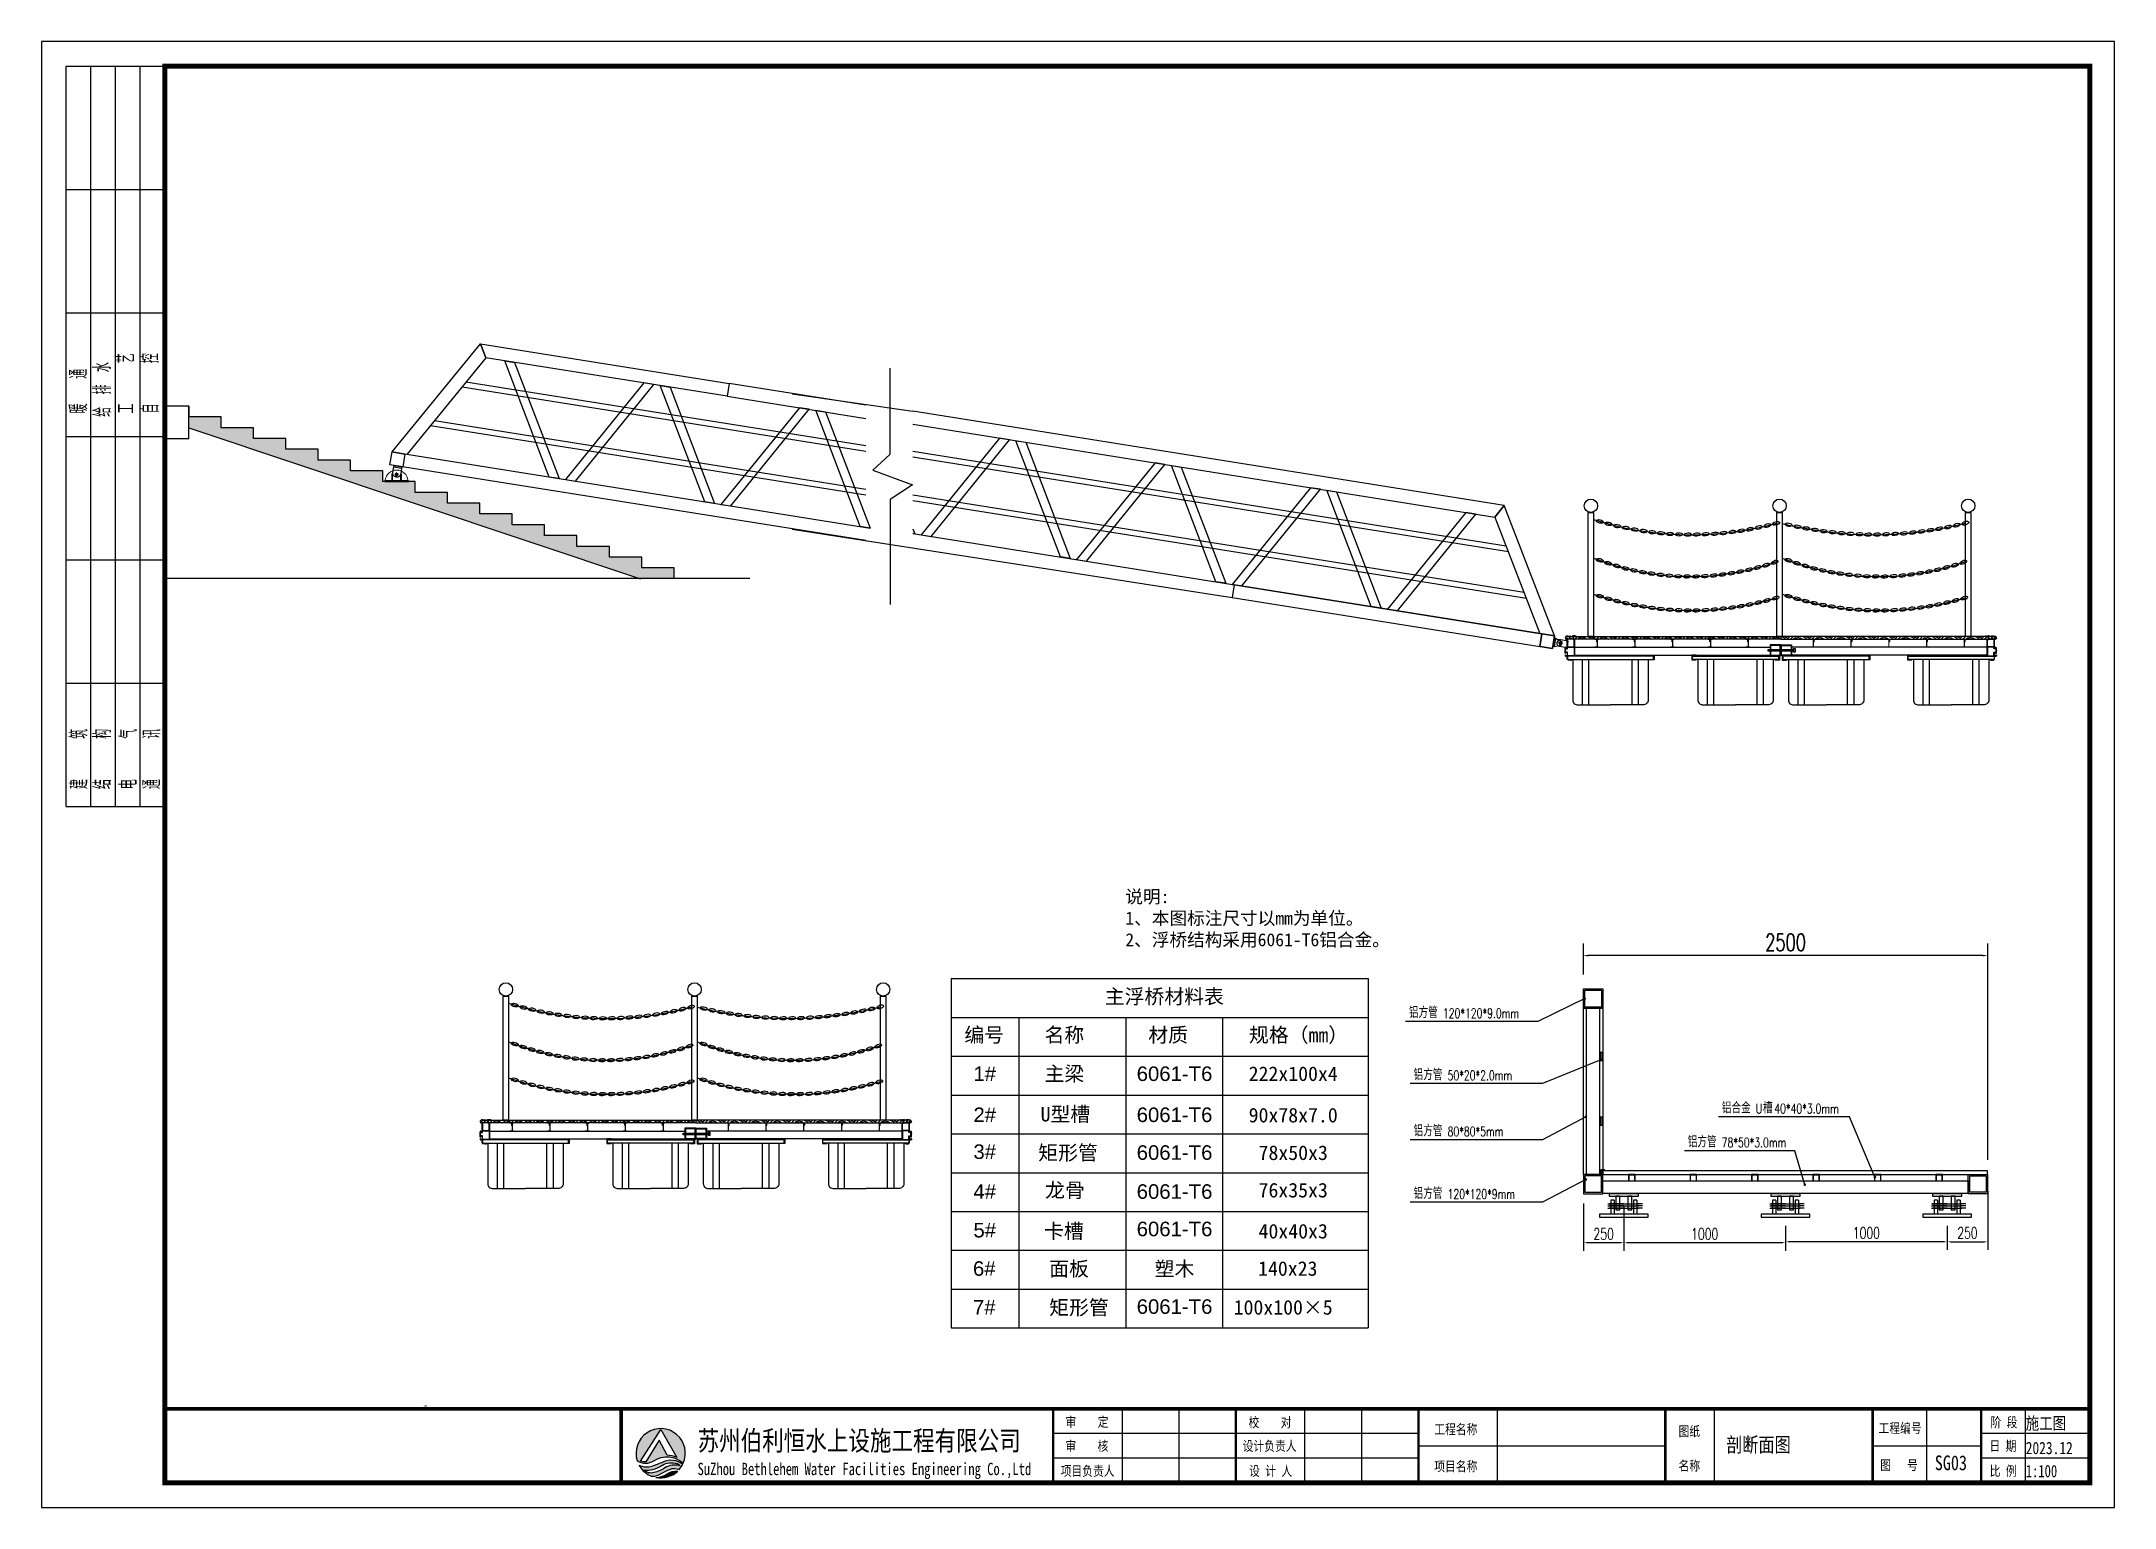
# Paper-space layout '剖断面图' of a CAD drawing. Header units: inches. Extents: x 0.1 to 10.4, y 0.3 to 7.6.
# The model-space entities are those that its viewports show. They can reach past a viewport. Long polylines and large blocks are cut down to what shows.
import ezdxf

# ---------------------------------------------------------------- set-up
doc = ezdxf.new("R2010")
doc.units = ezdxf.units.IN
doc.header["$LTSCALE"] = 1000
doc.header["$MEASUREMENT"] = 0
doc.linetypes.add('CENTER2', pattern=[28.575, 19.05, -3.175, 3.175, -3.175])
for name, color, linetype, lineweight in [('0 [HR] Dim', 6, 'Continuous', 13), ('结构', 52, 'Continuous', 18), ('铝龙骨', 7, 'Continuous', 9)]:
    doc.layers.add(name, color=color, linetype=linetype, lineweight=lineweight)
for name, color, linetype in [('DIM_LEAD', 3, 'Continuous'), ('PUB_DIM', 3, 'Continuous'), ('PUB_TEXT', 7, 'Continuous'), ('track level', 7, 'Continuous'), ('W-PLASTIC_RAILINGS塑木栏杆', 6, 'Continuous'), ('W-STEEL_FRAME钢架', 3, 'Continuous'), ('W-STEEL_KEEL钢龙骨', 5, 'Continuous'), ('W-WOOD_FLOOR木地板', 30, 'Continuous'), ('图框', 7, 'Continuous'), ('文字', 3, 'Continuous'), ('连接端梁', 130, 'Continuous')]:
    doc.layers.add(name, color=color, linetype=linetype)
doc.styles.add('-宋体', font='', dxfattribs={"width": 0.8})
doc.styles.add('_TCH_DIM', font='SIMPLEX', dxfattribs={"bigfont": 'GBCBIG'})
doc.styles.add('Arial', font='')
doc.styles.get("Standard").update_dxf_attribs({"font": 'txt', "bigfont": 'gbcbig.shx'})
doc.styles.add('STANDARD_T3', font='simplex.shx', dxfattribs={"width": 0.7, "bigfont": 'hztxt.shx'})
doc.styles.add('图框', font='')
doc.styles.add('黑体', font='simhei.ttf')
doc.styles.get('-宋体').set_extended_font_data('SimSun')
doc.styles.get('Arial').set_extended_font_data('STXihei')
doc.styles.get('图框').set_extended_font_data('SimSun')
doc.dimstyles.new('W&&20', dxfattribs={"dimtxt": 70, "dimasz": 20, "dimexe": 50, "dimexo": 60, "dimgap": 20, "dimtad": 1, "dimdec": 0, "dimzin": 0, "dimdsep": 46, "dimtxsty": 'STANDARD_T3', "dimcen": 0.09, "dimclrd": 1, "dimclre": 1, "dimclrt": 7, "dimazin": 2, "dimtfac": 1, "dimtdec": 0, "dimtix": 1, "dimtmove": 2, "dimatfit": 3, "dimfxl": 100, "dimtolj": 1, "dimtzin": 0, "dimarcsym": 0})
doc.dimstyles.new('W&&30', dxfattribs={"dimtxt": 105, "dimasz": 30, "dimexe": 75, "dimexo": 90, "dimgap": 30, "dimtad": 1, "dimdec": 0, "dimzin": 0, "dimdsep": 46, "dimtxsty": 'STANDARD_T3', "dimcen": 0.09, "dimclrd": 1, "dimclre": 1, "dimclrt": 7, "dimazin": 2, "dimtfac": 1, "dimtdec": 0, "dimtix": 1, "dimtmove": 2, "dimatfit": 3, "dimfxl": 100, "dimtolj": 1, "dimtzin": 0, "dimarcsym": 0})

# ---------------------------------------------------------------- blocks, each defined once
blk = doc.blocks.new('$TITLEBLK$00000187')
h = blk.add_hatch(color=140)
h.dxf.hatch_style = 1
h.paths.add_polyline_path([(-294.3, 4.5, 0.294083), (-290.89, 4.48, -0.363756), (-284.97, 3.96, 1.450144)])
h.paths.add_polyline_path([(-289.53, 10.8), (-286.23, 5.12, 0.101723), (-288.23, 5.58), (-289.84, 8.66), (-292.52, 4.26, -0.081837), (-293.64, 4.38)], flags=16)
h = blk.add_hatch(color=174)
h.paths.add_polyline_path([(-285.77, 2.71, 0.064571), (-285.05, 3.78, 0.296692), (-289.05, 4.29, -0.04264), (-291.3, 3.4, -0.209747), (-293.92, 3.62, 0.179915), (-291.3, 1.33, 0.169783), (-289.28, 1.97, -0.05744), (-287.69, 2.74, -0.214092)])
h.paths.add_polyline_path([(-288.71, 3.03, -0.084014), (-290.89, 2.08, -0.271733), (-292.96, 2.61, 0.071966), (-291.58, 2.64, 0.098278), (-289.75, 3.23, -0.072406), (-288.51, 3.9, -0.088156), (-286.96, 4.07, -0.181988), (-285.56, 3.48, 0.206106)], flags=16)
blk.add_hatch(color=174).paths.add_polyline_path([(-286.08, 2.39, 0.189728), (-288.25, 1.81, -0.126537), (-290.52, 1.1, 0.245013)])
for p, q in [((-196, 0), (-196, 15)), ((-184.5, 0), (-184.5, 15)), ((-159, 0), (-159, 15)), ((-147.5, 0), (-147.5, 15)), ((-120, 0), (-120, 15)), ((-76, 0), (-76, 15)), ((-33, 0), (-33, 15)), ((-13, 0), (-13, 15)), ((0, 0), (0, 15)), ((-136, 10), (-210, 10)), ((0, 10), (-22, 10)), ((-136, 5), (-210, 5)), ((-136, 7.5), (-86, 7.5)), ((-44, 7.5), (-22, 7.5)), ((0, 5), (-22, 5))]:
    blk.add_line(p, q)
for points, const_width in [([(-297.54, 0), (-297.54, 15), (0, 15)], 0.8), ([(-210, 0), (-210, 15)], 0.5), ([(-173, 0), (-173, 15)], 0.5), ([(-136, 0), (-136, 15)], 0.5), ([(-86, 0), (-86, 15)], 0.5), ([(-44, 0), (-44, 15)], 0.5), ([(-22, 0), (-22, 15)], 0.5)]:
    blk.add_lwpolyline(points, dxfattribs=dict(const_width=const_width))
for points in [[(-294.3, 4.5, 0.294083), (-290.89, 4.48, -0.363756), (-284.97, 3.96, 1.450144)], [(-293.64, 4.38), (-289.53, 10.8), (-286.23, 5.12, 0.101723), (-288.23, 5.58), (-289.84, 8.66), (-292.52, 4.26, -0.081837)]]:
    blk.add_lwpolyline(points, format="xyb", close=True)
for points in [[(-293.92, 3.62, 0.209747), (-291.3, 3.4, 0.04264), (-289.05, 4.29, -0.296692), (-285.05, 3.78)], [(-292.96, 2.61, 0.071966), (-291.58, 2.64, 0.098278), (-289.75, 3.23, -0.072406), (-288.51, 3.9, -0.088156), (-286.96, 4.07, -0.181988), (-285.56, 3.48, 0.206106), (-288.71, 3.03, -0.084014), (-290.89, 2.08, -0.271733), (-292.96, 2.61)], [(-291.3, 1.33, 0.169783), (-289.28, 1.97, -0.05744), (-287.69, 2.74, -0.214092), (-285.77, 2.71, -0.214092)], [(-290.52, 1.1, 0.126537), (-288.25, 1.81, -0.189728), (-286.08, 2.39, -0.189728)]]:
    blk.add_lwpolyline(points, format="xyb")
for start, end in [(208.4706, 249.2676), (258.5751, 313.6432), (318.8384, 333.6165)]:
    blk.add_arc((-289.53, 6), 5, start, end)
at = {"style": '图框'}
for s, height, width, p in [('审    定', 2, 0.8, (-207.53, 11.34)), ('校    对', 2, 0.8, (-170.43, 11.27)), ('阶 段', 2, 0.8, (-20.12, 11.27)), ('苏州伯利恒水上设施工程有限公司', 4, 0.8, (-282.06, 6.56)), ('审    核', 2, 0.8, (-207.55, 6.48)), ('设计负责人', 2, 0.8, (-171.62, 6.48)), ('工程名称', 2, 0.8, (-132.8, 9.86)), ('图纸', 2, 0.8, (-83.31, 9.46)), ('工程编号', 2, 0.8, (-42.79, 10.08)), ('日 期', 2, 0.8, (-20.31, 6.48)), ('SuZhou Bethlehem Water Facilities Engineering Co.,Ltd ', 2.5, 0.75, (-282.06, 1.57)), ('项目名称', 2, 0.8, (-132.8, 2.36)), ('名称', 2, 0.8, (-83.31, 2.46)), ('图   号', 2, 0.8, (-42.46, 2.6)), ('项目负责人', 2, 0.8, (-208.49, 1.42)), ('设 计 人', 2, 0.8, (-170.33, 1.42)), ('比 例', 2, 0.8, (-20.27, 1.42))]:
    blk.add_text(s, height=height, dxfattribs=dict(at, width=width)).set_placement(p)
for tag, p in [('审定人', (-193.68, 10.95)), ('校对', (-155.51, 10.92)), ('审核人', (-193.68, 6.03)), ('设计负责人', (-158.64, 6.23)), ('项目负责人', (-195.69, 1.11)), ('设计人', (-156.48, 1.18))]:
    blk.add_attdef(tag, p, '', height=3)
for tag, p, height, style, width in [('工程名称', (-115.66, 9.53), 3, '-宋体', 0.8), ('阶段', (-12.96, 10.81), 2.5, '黑体', 0.8), ('图名', (-73.67, 6.22), 3, '-宋体', 0.8), ('日期', (-12.96, 5.8), 2.5, '黑体', 0.8), ('项目名称', (-115.65, 1.97), 3, '-宋体', 0.8), ('图号', (-31.44, 2.55), 3, '_TCH_DIM', 0.7), ('比例', (-12.96, 1.14), 2.5, '黑体', 0.8)]:
    blk.add_attdef(tag, p, '', height=height, dxfattribs=dict(style=style, width=width))
blk = doc.blocks.new('$TITLEBLK$00000095')
for p, q in [((-150, 20), (-150, 0)), ((-150, 20), (0, 20)), ((-125, 20), (-125, 0)), ((-100, 20), (-100, 0)), ((-75, 20), (-75, 0)), ((-75, 20), (-75, 0)), ((-50, 20), (-50, 0)), ((-25, 20), (-25, 0)), ((0, 20), (0, 0)), ((-150, 15), (-75, 15)), ((-75, 15), (0, 15)), ((-150, 10), (-75, 10)), ((-75, 10), (0, 10)), ((-150, 5), (-75, 5)), ((-75, 5), (0, 5))]:
    blk.add_line(p, q)
at = {"width": 0.8}
for s, p in [('建   筑', (-146.45, 15.65)), ('暖  通', (-70.35, 15.73)), ('结   构', (-146.45, 10.91)), ('给 排 水', (-71.03, 10.9)), ('电   气', (-146.45, 5.65)), ('工   艺', (-70.35, 6.13)), ('通   讯', (-146.45, 0.88)), ('自   控', (-70.35, 1.24))]:
    blk.add_text(s, height=3.509, dxfattribs=at).set_placement(p)
blk = doc.blocks.new('rgthtyjyuk')
blk.add_lwpolyline([(0, 0), (420, 0), (420, 297), (0, 297)], close=True)
at = {"const_width": 1}
blk.add_lwpolyline([(25, 5), (415, 5), (415, 292), (25, 292)], close=True, dxfattribs=at)
at = {"const_width": 0.8}
blk.add_lwpolyline([(415, 20), (25, 20)], dxfattribs=at)
at = {"rotation": 90}
blk.add_blockref('$TITLEBLK$00000095', (25, 292), dxfattribs=at)
blk = doc.blocks.new('sfsdfsdds')
at = {"layer": '图框'}
for p, q in [((88266, 119431), (88266, 115381)), ((88266, 119431), (93103, 119431)), ((93103, 119431), (93103, 115381)), ((88266, 118981), (93103, 118981)), ((89053, 118981), (89053, 115381)), ((90291, 118981), (90291, 115381)), ((91415, 118981), (91415, 115381)), ((88266, 118531), (93103, 118531)), ((88266, 118081), (93103, 118081)), ((88266, 117631), (93103, 117631)), ((88266, 117181), (93103, 117181)), ((88266, 116731), (93103, 116731)), ((88266, 116281), (93103, 116281)), ((88266, 115831), (93103, 115831)), ((88266, 115381), (93103, 115381))]:
    blk.add_line(p, q, dxfattribs=at)
at = {"layer": '图框', "attachment_point": 1, "style": 'Arial'}
for s, width, insert, char_height in [('\\pxi5.19523;{\\fSimSun|b0|i0|c134|p2;主浮桥材料表}', 2620.06, (89172, 119308), 168.75), ('\\pi51.65737;{\\fSimSun|b0|i0|c134|p2;编号}', 716.98, (88369, 118863), 168.75), ('\\pi51.32218;{\\fSimSun|b0|i0|c134|p2;名称}', 716.98, (89299, 118863), 168.75), ('\\pi53.50095;{\\fSimSun|b0|i0|c134|p2;材质}', 716.98, (90500, 118863), 168.75), ('\\pi35.48134;{\\fSimSun|b0|i0|c134|p2;规格（mm）}', 1208.85, (91685, 118863), 168.75), ('\\pxqc;{\\fArial|b0|i0|c0|p34;1#}', 793.2, (88260, 118413), 168.75), ('\\pi50.98698;{\\fSimSun|b0|i0|c134|p2;主梁}', 716.98, (89299, 118413), 168.75), ('\\pxqc;{\\fArial|b0|i0|c0|p34;6061-T6}', 1327.29, (90194, 118413), 168.75), ('\\pxqc;222x100x4', 1327.29, (91570, 118413), 168.75), ('\\pxqc;{\\fArial|b0|i0|c0|p34;2#}', 793.2, (88260, 117937), 168.75), ('\\pi31.45968;{\\fSimSun|b0|i0|c134|p2;U型槽}', 1074.91, (89273, 117944), 168.75), ('\\pxqc;{\\fArial|b0|i0|c0|p34;6061-T6}', 1327.29, (90194, 117937), 168.75), ('\\pxqc;90x78x7.0', 1327.29, (91570, 117933), 168.75), ('\\pxqc;{\\fArial|b0|i0|c0|p34;3#}', 793.2, (88260, 117509), 168.75), ('\\pxi0.34103;{\\fSimSun|b0|i0|c134|p2;矩形管}', 874.48, (89220, 117497), 168.75), ('\\pxqc;{\\fArial|b0|i0|c0|p34;6061-T6}', 1327.29, (90194, 117499), 168.75), ('\\pxqc;78x50x3', 1327.29, (91570, 117497), 168.75), ('\\pxi0.20973;{\\fSimSun|b0|i0|c134|p2;龙骨}', 1074.91, (89321, 117063), 168.75), ('\\pxqc;{\\fArial|b0|i0|c0|p34;4#}', 793.2, (88260, 117047), 168.75), ('\\pxqc;{\\fArial|b0|i0|c0|p34;6061-T6}', 1327.29, (90194, 117047), 168.75), ('\\pxqc;76x35x3', 1327.29, (91570, 117063), 168.75), ('\\pxqc;{\\fArial|b0|i0|c0|p34;5#}', 793.2, (88260, 116599), 168.75), ('\\pxi0.20749;{\\fSimSun|b0|i0|c134|p2;卡槽}', 1074.91, (89309, 116587), 168.75), ('\\pxqc;{\\fArial|b0|i0|c0|p34;6061-T6}', 1327.29, (90194, 116613), 168.75), ('\\pxqc;40x40x3', 1327.29, (91570, 116587), 168.75), ('{\\fArial|b0|i0|c0|p34;6#}', 793.2, (88520, 116154), 168.75), ('{\\fSimSun|b0|i0|c134|p2;面板}', 1074.91, (89404, 116152), 168.75), ('\\pxqc;塑木', 1327.29, (90194, 116152), 168.8), ('140x23', 1327.29, (91826, 116154), 168.8), ('{\\fArial|b0|i0|c0|p34;7#}', 793.2, (88520, 115704), 168.75), ('{\\fSimSun|b0|i0|c134|p2;矩形管}', 1074.91, (89404, 115702), 168.75), ('\\pxqc;{\\fArial|b0|i0|c0|p34;6061-T6}', 1327.29, (90194, 115713), 168.75), ('100x100{\\fSimSun|b0|i0|c134|p2;×}5', 1635.83, (91543, 115704), 168.75)]:
    blk.add_mtext_dynamic_manual_height_columns(s, width=width, gutter_width=2260, heights=[363], dxfattribs=dict(at, insert=insert, char_height=char_height))
at = {"layer": '文字', "color": 0, "insert": (92168, 120123), "char_height": 150, "attachment_point": 5, "style": 'Arial'}
blk.add_mtext_dynamic_manual_height_columns('\\pxql;说明:\\P1、本图标注尺寸以mm为单位。\\P2、浮桥结构采用6061-T6铝合金。', width=3761.85, gutter_width=12.5, heights=[0], dxfattribs=at)
blk = doc.blocks.new('$matou$00000085')
at = {"color": 0, "lineweight": 5}
for p, q in [((-17, 36, 0), (-17, 37, 0)), ((-4, 34, 0), (-4, 35, 0)), ((-1, 13, 0), (-3, 13, 0))]:
    blk.add_line(p, q, dxfattribs=at)
at = {"color": 0, "lineweight": 0, "ltscale": 0.5}
blk.add_arc((-2, 17, 0), 4.07, 274.7282, 349.8472, dxfattribs=at)
at = {"layer": '结构', "color": 0, "linetype": 'ByBlock', "lineweight": 0, "ltscale": 0.5}
for p, q in [((-7, 38, 0), (-16, 38, 0)), ((-16, 35, 0), (-8, 35, 0)), ((-7, -34, 0), (-7, 34, 0)), ((-5, 33, 0), (-4, 34, 0)), ((-4, 33, 0), (-5, 33, 0)), ((-5, 31, 0), (-4, 32, 0)), ((-4, 31, 0), (-5, 31, 0)), ((-5, 31, 0), (-4, 31, 0)), ((-4, 31, 0), (-5, 31, 0)), ((-5, 29, 0), (-4, 29, 0)), ((-4, 29, 0), (-5, 29, 0)), ((-5, 27, 0), (-4, 27, 0)), ((-4, 27, 0), (-5, 27, 0)), ((-4, 26, 0), (-5, 25, 0)), ((-5, 25, 0), (-4, 25, 0)), ((-5, 24, 0), (-4, 23, 0)), ((-4, 24, 0), (-5, 24, 0)), ((-5, 22, 0), (-4, 22, 0)), ((-4, 22, 0), (-5, 22, 0)), ((-5, 20, 0), (-4, 20, 0)), ((-4, 20, 0), (-5, 20, 0)), ((-4, 32, 0), (-4, 33, 0)), ((-4, 31, 0), (-4, 29, 0)), ((-4, 31, 0), (-4, 31, 0)), ((-4, 29, 0), (-4, 27, 0)), ((-4, 27, 0), (-4, 26, 0)), ((-4, 25, 0), (-4, 24, 0)), ((-4, 23, 0), (-4, 22, 0)), ((-4, 22, 0), (-4, 20, 0)), ((-4, 20, 0), (-4, 19, 0)), ((-4, -34, 0), (-4, 12, 0)), ((-1, 34, 0), (-1, 35, 0)), ((0, 33, 0), (-1, 34, 0)), ((-1, 33, 0), (0, 33, 0)), ((-1, 32, 0), (-1, 33, 0)), ((0, 31, 0), (-1, 32, 0)), ((-1, 31, 0), (0, 31, 0)), ((-1, 30, 0), (-1, 31, 0)), ((0, 30, 0), (-1, 30, 0)), ((-1, 29, 0), (0, 30, 0)), ((-1, 28, 0), (-1, 29, 0)), ((0, 28, 0), (-1, 28, 0)), ((-1, 28, 0), (0, 28, 0)), ((-1, 26, 0), (-1, 28, 0)), ((0, 26, 0), (-1, 26, 0)), ((-1, 26, 0), (0, 26, 0)), ((-1, 25, 0), (-1, 26, 0)), ((0, 24, 0), (-1, 25, 0)), ((-1, 24, 0), (0, 24, 0)), ((-1, 23, 0), (-1, 24, 0)), ((0, 22, 0), (-1, 23, 0)), ((-1, 22, 0), (0, 22, 0)), ((-1, 22, 0), (-1, 22, 0)), ((-1, 21, 0), (-1, 22, 0)), ((0, 21, 0), (-1, 21, 0)), ((-1, 20, 0), (0, 21, 0)), ((-1, 19, 0), (-1, 20, 0)), ((2, 38, 0), (16, 38, 0)), ((3, 34, 0), (3, 17, 0)), ((16, 35, 0), (4, 35, 0)), ((17, 37, 0), (17, 36, 0)), ((-17, -35, 0), (-8, -35, 0)), ((-17, -38, 0), (-17, -36, 0)), ((17, -38, 0), (-17, -38, 0)), ((-3, -35, 0), (17, -35, 0)), ((17, -36, 0), (17, -38, 0))]:
    blk.add_line(p, q, dxfattribs=at)
for centre, radius, start, end in [((-16, 37, 0), 1, 90, 180), ((-16, 36, 0), 1, 180, 270), ((-8, 34, 0), 1, 0, 90), ((-7, 35, 0), 3, 0, 90.0017), ((-2, 19, 0), 1.75, 180, 0), ((-3, 12, 0), 1, 90, 180), ((2, 35, 0), 3, 89.9983, 180), ((4, 34, 0), 1, 90, 180), ((16, 37, 0), 1, 0, 90), ((16, 36, 0), 1, 270, 360), ((-17, -36, 0), 0.5, 90, 180), ((-17, -38, 0), 0.5, 180, 270), ((-8, -34, 0), 1, 270, 0), ((-3, -34, 0), 1, 180, 270), ((17, -36, 0), 0.5, 0, 90), ((17, -38, 0), 0.5, 270, 0)]:
    blk.add_arc(centre, radius, start, end, dxfattribs=at)
blk = doc.blocks.new('*U400')
at = {"layer": '铝龙骨', "yscale": -1, "rotation": 180}
blk.add_blockref('$matou$00000085', (0, 0, 0), dxfattribs=at)
blk = doc.blocks.new('*U401')
at = {"color": 0, "linetype": 'ByBlock', "lineweight": -2, "transparency": 16777216}
for p in [(0, 0), (350, 0), (700, 0), (1050, 0), (1400, 0)]:
    blk.add_blockref('*U400', p, dxfattribs=at)
blk = doc.blocks.new('450fuxiang')
at = {"color": 5, "lineweight": -3}
for p, q in [((-1521475, 1202849), (-1521475, 1203269)), ((-1521415, 1202849), (-1521415, 1203269)), ((-1521015, 1202849), (-1521015, 1203269)), ((-1520955, 1202849), (-1520955, 1203269))]:
    blk.add_line(p, q, dxfattribs=at)
at = {"color": 5}
blk.add_lwpolyline([(-1521615, 1203299), (-1521615, 1203269), (-1521565, 1203269), (-1520815, 1203269), (-1520815, 1203269), (-1520815, 1203299)], close=True, dxfattribs=at)
at = {"color": 5, "lineweight": -3}
for points in [[(-1521565, 1203269), (-1521565, 1202893, 0.477005), (-1521515, 1202849), (-1521215, 1202849)], [(-1520865, 1203269), (-1520865, 1202893, -0.477005), (-1520915, 1202849), (-1521215, 1202849)]]:
    blk.add_lwpolyline(points, format="xyb", dxfattribs=at)
blk = doc.blocks.new('*U407')
at = {"layer": '铝龙骨', "yscale": -1, "rotation": 180}
blk.add_blockref('$matou$00000085', (0, 0, 0), dxfattribs=at)
blk = doc.blocks.new('*U408')
at = {"color": 0, "linetype": 'ByBlock', "lineweight": -2, "transparency": 16777216}
for p in [(0, 0), (350, 0), (700, 0), (1050, 0), (1400, 0)]:
    blk.add_blockref('*U407', p, dxfattribs=at)
blk = doc.blocks.new('*U503')
at = {"layer": '铝龙骨', "yscale": -1, "rotation": 180}
blk.add_blockref('$matou$00000085', (0, 0, 0), dxfattribs=at)
blk = doc.blocks.new('*U504')
at = {"color": 0, "linetype": 'ByBlock', "lineweight": -2, "transparency": 16777216}
for p in [(0, 0), (350, 0), (700, 0), (1050, 0), (1400, 0)]:
    blk.add_blockref('*U503', p, dxfattribs=at)
blk = doc.blocks.new('*U501')
at = {"layer": '铝龙骨', "yscale": -1, "rotation": 180}
blk.add_blockref('$matou$00000085', (0, 0, 0), dxfattribs=at)
blk = doc.blocks.new('*U502')
at = {"color": 0, "linetype": 'ByBlock', "lineweight": -2, "transparency": 16777216}
for p in [(0, 0), (350, 0), (700, 0), (1050, 0), (1400, 0)]:
    blk.add_blockref('*U501', p, dxfattribs=at)
blk = doc.blocks.new('asdasdasfdf')
at = {"color": 3, "lineweight": -3}
for p, q in [((210810, 35778), (210810, 35778)), ((210811, 35778), (210812, 35778)), ((210812, 35778), (210812, 35778)), ((210814, 35778), (210820, 35778)), ((210814, 35778), (210814, 35778)), ((210814, 35778), (210816, 35778)), ((210825, 35776), (210825, 35771)), ((210839, 35771), (210839, 35776)), ((210845, 35778), (210850, 35778)), ((210858, 35778), (210858, 35778)), ((210860, 35778), (210860, 35778)), ((210861, 35778), (210861, 35778)), ((210862, 35778), (210862, 35778)), ((210865, 35778), (210867, 35778)), ((210774, 35646), (210774, 35664)), ((210793, 35711), (210793, 35754)), ((210799, 35753), (210812, 35753)), ((210862, 35749), (210862, 35711)), ((210862, 35644), (210862, 35595))]:
    blk.add_line(p, q, dxfattribs=at)
at = {"color": 0}
blk.add_line((210825, 35774), (210839, 35774), dxfattribs=at)
at = {"color": 3, "lineweight": -3}
for points in [[(210794, 35778, 0.414214), (210774, 35758), (210774, 35757)], [(210794, 35774), (210794, 35774), (210811, 35774, -0.414214), (210814, 35771), (210814, 35755, -0.414518), (210812, 35753)], [(210799, 35778, -0.198912), (210799, 35778), (210800, 35778)], [(210800, 35778), (210800, 35778, -0.198912), (210800, 35778), (210801, 35778, -0.198912), (210801, 35778), (210802, 35778)], [(210802, 35778), (210802, 35778, -0.198912), (210802, 35778), (210803, 35778, -0.198912), (210803, 35778), (210804, 35778)], [(210804, 35778), (210804, 35778, -0.198912), (210804, 35778), (210805, 35778, -0.198912), (210805, 35778), (210806, 35778)], [(210806, 35778), (210806, 35778, -0.198912), (210806, 35778), (210807, 35778, -0.198912), (210807, 35778), (210808, 35778)], [(210808, 35778), (210808, 35778, -0.198912), (210808, 35778), (210809, 35778, -0.198912), (210809, 35778), (210810, 35778)], [(210810, 35778, -0.198912), (210810, 35778), (210811, 35778)], [(210812, 35778), (210813, 35778, -0.198912), (210813, 35778), (210814, 35778)], [(210832, 35753), (210818, 35753, -0.414214), (210817, 35754), (210817, 35770, -0.414214), (210818, 35771), (210825, 35771)], [(210833, 35753), (210846, 35753, 0.414214), (210847, 35754), (210847, 35770, 0.414214), (210846, 35771), (210839, 35771)], [(210850, 35778), (210850, 35778, 0.198912), (210850, 35778), (210848, 35778)], [(210852, 35778), (210852, 35778, 0.198912), (210852, 35778), (210851, 35778, 0.198912), (210851, 35778), (210851, 35778)], [(210862, 35749, 0.414214), (210861, 35750), (210852, 35750, -0.414214), (210851, 35751), (210851, 35774, -0.414214), (210852, 35775)], [(210875, 35776), (210875, 35775, -0.414214), (210875, 35775), (210852, 35775)], [(210854, 35778), (210854, 35778, 0.198912), (210854, 35778), (210853, 35778, 0.198912), (210853, 35778), (210853, 35778)], [(210856, 35778), (210856, 35778, 0.198912), (210856, 35778), (210855, 35778, 0.198912), (210855, 35778), (210855, 35778)], [(210858, 35778), (210857, 35778, 0.198912), (210857, 35778), (210857, 35778)], [(210860, 35778), (210859, 35778, 0.198912), (210859, 35778), (210859, 35778)], [(210862, 35778), (210861, 35778, 0.198912), (210861, 35778)], [(210864, 35778), (210864, 35778, 0.198912), (210864, 35778), (210863, 35778, 0.198912), (210863, 35778), (210863, 35778)], [(210865, 35778, 0.198912), (210865, 35778), (210865, 35778)], [(210774, 35646, 0.198912), (210774, 35645), (210775, 35645, -0.414214), (210775, 35645), (210774, 35645, 0.198912), (210774, 35644)], [(210774, 35620, 0.414214), (210777, 35617), (210778, 35617, 0.414214), (210778, 35617)], [(210774, 35598), (210774, 35594, 0.414214), (210776, 35592)], [(210805, 35555, -0.414214), (210793, 35567), (210793, 35590, 0.414214), (210791, 35592), (210776, 35592)], [(210778, 35603, 0.414214), (210778, 35603), (210777, 35603)], [(210778, 35759), (210778, 35759), (210795, 35759, -0.414214), (210797, 35757), (210797, 35755, 0.413909), (210799, 35753)], [(210778, 35617), (210778, 35624, -0.414214), (210779, 35625), (210792, 35625, -0.414214), (210793, 35624), (210793, 35611, 0.198912), (210794, 35611), (210794, 35610, -0.414214), (210794, 35610), (210794, 35610, 0.198912), (210793, 35610), (210793, 35596, -0.414214), (210792, 35595), (210779, 35595, -0.414214), (210778, 35596), (210778, 35603)], [(210781, 35674, -0.403535), (210782, 35673), (210784, 35666, 0.362489), (210785, 35665), (210791, 35665, 0.414214), (210793, 35667), (210793, 35710)], [(210791, 35756), (210785, 35756, 0.362489), (210784, 35755), (210782, 35748)], [(210793, 35711, 0.198912), (210794, 35711), (210794, 35711, -0.414214), (210794, 35710), (210794, 35710, 0.198912), (210793, 35710)], [(210874, 35592), (210798, 35592, 0.414214), (210796, 35590), (210796, 35567, 0.414214), (210805, 35558)], [(210833, 35753, 0.198912), (210833, 35753), (210832, 35753, -0.414214), (210832, 35753), (210832, 35753, 0.198912), (210832, 35753)], [(210862, 35711), (210861, 35711, 0.414214), (210861, 35710), (210862, 35710, -0.198912), (210862, 35710), (210862, 35710), (210862, 35646)], [(210862, 35673), (210862, 35595, 2.414214), (210862, 35595), (210874, 35595, -0.414214), (210875, 35594), (210875, 35593, -0.414214), (210874, 35592)], [(210862, 35645), (210861, 35645, 0.414214), (210861, 35645), (210862, 35645)], [(210822, 35555), (210822, 35556, -0.414214), (210823, 35556), (210823, 35555, 0.198912), (210823, 35555), (210832, 35555, 0.414214), (210833, 35556), (210833, 35557, 0.414214), (210832, 35558), (210805, 35558)], [(210822, 35555, -0.198912), (210822, 35555), (210805, 35555)]]:
    blk.add_lwpolyline(points, format="xyb", dxfattribs=at)
for points in [[(210794, 35778), (210799, 35778), (210797, 35778)], [(210774, 35620), (210774, 35630), (210774, 35644)]]:
    blk.add_lwpolyline(points, dxfattribs=at)
for points in [[(210858, 35598, -0.414214), (210855, 35595), (210800, 35595, -0.414214), (210797, 35598), (210797, 35626, 0.414214), (210794, 35629), (210781, 35629, -0.414214), (210778, 35632), (210778, 35657, -0.414214), (210781, 35660), (210794, 35660, 0.414214), (210797, 35663), (210797, 35673, -0.414214), (210799, 35675), (210855, 35675, -0.414214), (210858, 35672)], [(210850, 35746, -0.356394), (210847, 35749, 0.356394), (210845, 35750), (210800, 35750, 0.414214), (210797, 35747), (210797, 35680, 0.414214), (210799, 35678), (210855, 35678, 0.414214), (210858, 35681), (210858, 35743, 0.414214), (210855, 35746)]]:
    blk.add_lwpolyline(points, format="xyb", close=True, dxfattribs=at)
for centre, radius, start, end in [((210794, 35758), 16, 89.8166, 176.4472), ((210800, 35778), 0.201, 225, 315), ((210802, 35778), 0.201, 225, 315), ((210804, 35778), 0.201, 225, 315), ((210806, 35778), 0.201, 225, 315), ((210808, 35778), 0.201, 225, 315), ((210810, 35778), 0.201, 225, 315), ((210811, 35778), 0.201, 45, 90), ((210812, 35778), 0.201, 225, 315), ((210812, 35778), 0.201, 90, 135), ((210814, 35778), 0.201, 225, 315), ((210814, 35778), 0.201, 90, 135), ((210820, 35772), 6.62, 38.3047, 92.8074), ((210825, 35771), 0.201, 270, 0.2741), ((210844, 35772), 6.62, 87.1926, 141.6953), ((210839, 35771), 0.201, 180, 270), ((210850, 35778), 0.201, 225, 315), ((210852, 35778), 0.201, 225, 315), ((210854, 35778), 0.201, 225, 315), ((210856, 35778), 0.201, 225, 315), ((210858, 35778), 0.201, 225, 315), ((210858, 35778), 0.201, 45, 90), ((210860, 35778), 0.201, 225, 315), ((210860, 35778), 0.201, 45, 90), ((210862, 35778), 0.201, 225, 315), ((210862, 35778), 0.201, 45, 90), ((210864, 35778), 0.201, 225, 315), ((210867, 35764), 13.8, 54.8394, 92.3815), ((210784, 35757), 9.88, 179.7094, 251.9861), ((210784, 35664), 10.1, 110.0422, 179.7055), ((210781, 35598), 6.62, 128.3047, 182.8074), ((210781, 35748), 1, 270, 349.7), ((210791, 35754), 2.01, 0, 90), ((210862, 35711), 0.201, 315, 0), ((210862, 35646), 0.201, 315, 0), ((210862, 35644), 0.201, 360, 45)]:
    blk.add_arc(centre, radius, start, end, dxfattribs=at)
blk = doc.blocks.new('sdgdfghdrth')
h = blk.add_hatch()
h.set_pattern_fill('AR-CONC', color=256, scale=100)
h.set_pattern_definition([(50, (0, 0), (182.18467, -15.93909), [19.05, -209.55]), (355, (0, 0), (-35.24283, 191.05664), [15.24, -167.64]), (100.451, (15.18, -1.33), (146.9425, 175.11669), [16.19, -178.09]), (46.1842, (0, 50.8), (271.07904, -42.04233), [28.575, -314.325]), (96.6356, (22.6, 47.3), (237.40423, 247.42556), [24.285, -267.135]), (351.184, (0, 50.8), (237.4046, 247.4251), [22.86, -251.46]), (21, (25.4, 38.1), (151.61488, -102.26552), [19.05, -209.55]), (326, (25.4, 38.1), (61.80203, 184.18797), [15.24, -167.64]), (71.4514, (38.03, 29.58), (213.4165, 81.92286), [16.19, -178.09]), (37.5, (0, 0), (3.088603, 84.55504), [0, -165.608, 0, -170.18, 0, -168.275]), (7.5, (0, 0), (66.81966, 100.180575), [0, -97.028, 0, -161.798, 0, -64.135]), (327.5, (-56.64, 0), (135.590595, -5.728744), [0, -63.5, 0, -198.12, 0, -262.89]), (317.5, (-82.04, 0), (148.12918, 25.42649), [0, -82.55, 0, -131.572, 0, -186.69])])
h.paths.add_polyline_path([(141597, -21764), (141297, -21764), (141297, -21664), (140997, -21664), (140997, -21564), (140697, -21564), (140697, -21464), (140397, -21464), (140397, -21364), (140097, -21364), (140097, -21264), (139797, -21264), (139797, -21164), (139497, -21164), (139497, -21264), (143686, -22664), (143997, -22664), (143997, -22564), (143697, -22564), (143697, -22464), (143397, -22464), (143397, -22364), (143097, -22364), (143097, -22264), (142797, -22264), (142797, -22164), (142497, -22164), (142497, -22064), (142197, -22064), (142197, -21964), (141897, -21964), (141897, -21864), (141597, -21864)])
for points in [[(139797, -21264), (139797, -21164), (139497, -21164)], [(139497, -21264), (143686, -22664)], [(140097, -21364), (140097, -21264), (139797, -21264)], [(140397, -21464), (140397, -21364), (140097, -21364)], [(140697, -21564), (140697, -21464), (140397, -21464)], [(140997, -21664), (140997, -21564), (140697, -21564)], [(141297, -21764), (141297, -21664), (140997, -21664)], [(141597, -21864), (141597, -21764), (141297, -21764)], [(141897, -21964), (141897, -21864), (141597, -21864)], [(142197, -22064), (142197, -21964), (141897, -21964)], [(142497, -22164), (142497, -22064), (142197, -22064)], [(142797, -22264), (142797, -22164), (142497, -22164)], [(143097, -22364), (143097, -22264), (142797, -22264)], [(143397, -22464), (143397, -22364), (143097, -22364)], [(143697, -22564), (143697, -22464), (143397, -22464)], [(143997, -22664), (143997, -22564), (143697, -22564)]]:
    blk.add_lwpolyline(points)
blk = doc.blocks.new('连接')
at = {"layer": 'W-STEEL_KEEL钢龙骨'}
blk.add_lwpolyline([(503899, 498604), (503899, 498534), (503959, 498534), (503959, 498604)], dxfattribs=at)
blk.add_circle((503929, 498604), 5, dxfattribs=at)
blk.add_arc((503929, 498604), 30, 0, 180, dxfattribs=at)
blk = doc.blocks.new('滚轮支架 -left')
for p, q in [((-50, 10), (-22, 81)), ((50, 10), (22, 81))]:
    blk.add_line(p, q)
at = {"color": 3, "linetype": 'CENTER2'}
for p, q in [((-15, 70), (15, 70)), ((0, 85), (0, 55))]:
    blk.add_line(p, q, dxfattribs=at)
blk.add_lwpolyline([(-50, 10), (50, 10), (50, -5), (-50, -5)], close=True)
blk.add_circle((0, 70), 11)
blk.add_arc((0, 70), 25, 26.1956, 153.8044)
blk = doc.blocks.new('asasd')
at = {"layer": '0 [HR] Dim', "color": 3, "linetype": 'CENTER2'}
for p, q in [((502185, 500813), (502145, 500813)), ((502185, 500813), (502145, 500813)), ((502165, 500785), (502165, 500841)), ((502165, 500785), (502165, 500841))]:
    blk.add_line(p, q, dxfattribs=at)
at = {"rotation": 270}
blk.add_blockref('滚轮支架 -left', (502095, 500813), dxfattribs=at)
blk.add_blockref('滚轮支架 -left', (502095, 500813), dxfattribs=at)
blk = doc.blocks.new('YQT')
at = {"color": 1}
for radius in [10.5, 10]:
    blk.add_circle((0, -75), radius, dxfattribs=at)
at = {"layer": 'track level', "color": 1}
for p, q in [((-37, 0), (-38, -10)), ((37, 0), (-37, 0)), ((37, 0), (37, -10)), ((-38, -10), (37, -10))]:
    blk.add_line(p, q, dxfattribs=at)
blk.add_lwpolyline([(-38, -10), (37, -10), (37, -62, -0.414214), (0, -100), (0, -100, -0.414214), (-38, -62)], format="xyb", close=True, dxfattribs=at)
blk = doc.blocks.new('JAGZZ')
at = {"color": 1, "linetype": 'CENTER2'}
for p, q in [((524725, 12996), (524689, 12996)), ((524707, 12979), (524707, 13014))]:
    blk.add_line(p, q, dxfattribs=at)
at = {"layer": '结构', "color": 4}
for p, q in [((524597, 12929), (524597, 12941)), ((524817, 12941), (524597, 12941)), ((524817, 12929), (524597, 12929)), ((524817, 12929), (524817, 12941))]:
    blk.add_line(p, q, dxfattribs=at)
for points in [[(524670, 12941), (524670, 13001), (524662, 13001), (524662, 12941)], [(524744, 12941), (524744, 13001), (524752, 13001), (524752, 12941)]]:
    blk.add_lwpolyline(points, close=True, dxfattribs=at)
at = {"layer": '结构'}
blk.add_circle((524707, 12996), 13, dxfattribs=at)
at = {"layer": '结构', "color": 4}
blk.add_arc((524707, 12931), 106, 5.7248, 174.2752, dxfattribs=at)
blk = doc.blocks.new('*D457')
at = {"color": 1, "lineweight": -2, "transparency": 16777216}
for p, q in [((229758, 34207), (229758, 34059)), ((230738, 34109), (229778, 34109)), ((230758, 34207), (230758, 34059))]:
    blk.add_line(p, q, dxfattribs=at)
at = {"color": 1, "transparency": 16777216}
for points in [[(229778, 34112), (229778, 34106), (229758, 34109)], [(230738, 34112), (230738, 34106), (230758, 34109)]]:
    blk.add_solid(points, dxfattribs=at)
at = {"layer": 'Defpoints', "color": 0, "transparency": 16777216}
for p in [(229758, 34267), (230758, 34267), (229758, 34109)]:
    blk.add_point(p, dxfattribs=at)
at = {"color": 7, "transparency": 16777216, "insert": (230258, 34164), "char_height": 70, "attachment_point": 5, "style": 'STANDARD_T3'}
blk.add_mtext('\\A1;1000', dxfattribs=at)
blk = doc.blocks.new('*D459')
at = {"color": 1, "lineweight": -2, "transparency": 16777216}
for p, q in [((228758, 34201), (228758, 34053)), ((229738, 34103), (228778, 34103)), ((229758, 34207), (229758, 34053))]:
    blk.add_line(p, q, dxfattribs=at)
at = {"color": 1, "transparency": 16777216}
for points in [[(228778, 34106), (228778, 34100), (228758, 34103)], [(229738, 34106), (229738, 34100), (229758, 34103)]]:
    blk.add_solid(points, dxfattribs=at)
at = {"layer": 'Defpoints', "color": 0, "transparency": 16777216}
for p in [(228758, 34261), (229758, 34267), (228758, 34103)]:
    blk.add_point(p, dxfattribs=at)
at = {"color": 7, "transparency": 16777216, "insert": (229258, 34158), "char_height": 70, "attachment_point": 5, "style": 'STANDARD_T3'}
blk.add_mtext('\\A1;1000', dxfattribs=at)
blk = doc.blocks.new('*U513')
at = {"layer": 'W-STEEL_KEEL钢龙骨', "color": 4}
blk.add_lwpolyline([(20, -19.5, -0.4142136), (19.5, -20), (17.5, -20, -0.4142136), (17, -19.5), (17, 16.5, 0.4142136), (16.5, 17), (-16.5, 17, 0.4142136), (-17, 16.5), (-17, -19.5, -0.4142136), (-17.5, -20), (-19.5, -20, -0.4142136), (-20, -19.5), (-20, 19.5, -0.4142136), (-19.5, 20), (19.5, 20, -0.4142136), (20, 19.5)], format="xyb", close=True, dxfattribs=at)
blk = doc.blocks.new('*U514')
at = {"color": 0, "linetype": 'ByBlock', "lineweight": -2, "transparency": 16777216}
for p in [(0, 0), (380, 0), (760, 0), (1140, 0), (1520, 0), (1900, 0)]:
    blk.add_blockref('*U513', p, dxfattribs=at)
blk = doc.blocks.new('*D458')
at = {"color": 1, "lineweight": -2, "transparency": 16777216}
for p, q in [((228508, 35763), (228508, 35954)), ((231008, 34616), (231008, 35954)), ((230978, 35879), (228538, 35879))]:
    blk.add_line(p, q, dxfattribs=at)
at = {"color": 1, "transparency": 16777216}
for points in [[(228538, 35884), (228538, 35874), (228508, 35879)], [(230978, 35884), (230978, 35874), (231008, 35879)]]:
    blk.add_solid(points, dxfattribs=at)
at = {"layer": 'Defpoints', "color": 0, "transparency": 16777216}
for p in [(228508, 35879), (228508, 35673), (231008, 34526)]:
    blk.add_point(p, dxfattribs=at)
at = {"color": 7, "transparency": 16777216, "insert": (229758, 35961), "char_height": 105, "attachment_point": 5, "style": 'STANDARD_T3'}
blk.add_mtext('\\A1;2500', dxfattribs=at)
blk = doc.blocks.new('*D460')
at = {"color": 1, "lineweight": -2, "transparency": 16777216}
for p, q in [((228508, 34346), (228508, 34053)), ((228758, 34331), (228758, 34053)), ((228738, 34103), (228528, 34103))]:
    blk.add_line(p, q, dxfattribs=at)
at = {"color": 1, "transparency": 16777216}
for points in [[(228528, 34106), (228528, 34100), (228508, 34103)], [(228738, 34106), (228738, 34100), (228758, 34103)]]:
    blk.add_solid(points, dxfattribs=at)
at = {"layer": 'Defpoints', "color": 0, "transparency": 16777216}
for p in [(228508, 34406), (228758, 34391), (228508, 34103)]:
    blk.add_point(p, dxfattribs=at)
at = {"color": 7, "transparency": 16777216, "insert": (228633, 34158), "char_height": 70, "attachment_point": 5, "style": 'STANDARD_T3'}
blk.add_mtext('\\A1;250', dxfattribs=at)
blk = doc.blocks.new('*D456')
at = {"color": 1, "lineweight": -2, "transparency": 16777216}
for p, q in [((231008, 34422), (231008, 34059)), ((230758, 34207), (230758, 34059)), ((230778, 34109), (230988, 34109))]:
    blk.add_line(p, q, dxfattribs=at)
at = {"color": 1, "transparency": 16777216}
for points in [[(230778, 34112), (230778, 34106), (230758, 34109)], [(230988, 34112), (230988, 34106), (231008, 34109)]]:
    blk.add_solid(points, dxfattribs=at)
at = {"layer": 'Defpoints', "color": 0, "transparency": 16777216}
for p in [(231008, 34482), (230758, 34267), (231008, 34109)]:
    blk.add_point(p, dxfattribs=at)
at = {"color": 7, "transparency": 16777216, "insert": (230883, 34164), "char_height": 70, "attachment_point": 5, "style": 'STANDARD_T3'}
blk.add_mtext('\\A1;250', dxfattribs=at)
blk = doc.blocks.new('*U564')
blk.add_ellipse((61, 2), major_axis=(32.4, 2.7), ratio=0.48401)
blk = doc.blocks.new('*U566')
at = {"color": 0, "linetype": 'ByBlock', "lineweight": -2, "transparency": 16777216}
for p, rotation in [((226592, 40461), 342.3868018437025), ((226671, 40437), 343.9696232569075), ((226751, 40415), 345.5524446701126), ((226832, 40396), 347.1352660833178), ((226913, 40379), 348.7180874965227), ((227983, 40360), 9.294765868186879), ((228064, 40375), 10.87758728139186), ((228145, 40391), 12.46040869459703), ((228226, 40410), 14.04323010780206), ((226994, 40364), 350.3009089097276), ((227076, 40351), 351.8837303229325), ((227158, 40340), 353.4665517361375), ((227240, 40332), 355.0493731493422), ((227323, 40326), 356.632194562547), ((227405, 40322), 358.2150159757517), ((227488, 40321), 359.7978373889566), ((227571, 40322), 1.380658802162075), ((227654, 40325), 2.963480215367442), ((227736, 40330), 4.546301628572479), ((227819, 40338), 6.129123041777147), ((227901, 40348), 7.71194445498189)]:
    blk.add_blockref('*U564', p, dxfattribs=dict(at, rotation=rotation))
blk = doc.blocks.new('*U567')
blk.add_ellipse((61, 2), major_axis=(32.4, 2.7), ratio=0.48401)
blk = doc.blocks.new('*U568')
at = {"color": 0, "linetype": 'ByBlock', "lineweight": -2, "transparency": 16777216}
for p, rotation in [((226592, 40105), 338.1623771704504), ((226669, 40075), 340.1348726219331), ((226748, 40048), 342.1073680734159), ((226827, 40024), 344.0798635248986), ((226907, 40003), 346.0523589763811), ((227892, 39967), 9.722304394172786), ((227974, 39982), 11.69479984565542), ((228054, 40000), 13.66729529713806), ((228134, 40021), 15.6397907486205), ((228214, 40045), 17.61228620010297), ((226988, 39984), 348.0248544278638), ((227069, 39969), 349.9973498793464), ((227151, 39956), 351.9698453308292), ((227233, 39946), 353.942340782312), ((227315, 39938), 355.9148362337948), ((227398, 39934), 357.8873316852776), ((227480, 39932), 359.8598271367631), ((227563, 39933), 1.832322588242085), ((227646, 39937), 3.804818039724905), ((227728, 39944), 5.777313491207522), ((227811, 39954), 7.749808942690142)]:
    blk.add_blockref('*U567', p, dxfattribs=dict(at, rotation=rotation))
blk = doc.blocks.new('*U569')
blk.add_ellipse((61, 2), major_axis=(32.4, 2.7), ratio=0.48401)
blk = doc.blocks.new('*U570')
at = {"color": 0, "linetype": 'ByBlock', "lineweight": -2, "transparency": 16777216}
for p, rotation in [((226592, 39769), 340.8325963447396), ((226671, 39743), 342.5598959192985), ((226750, 39720), 344.2871954938574), ((226830, 39699), 346.0144950684166), ((226911, 39680), 347.741794642976), ((226992, 39664), 349.4690942175354), ((227073, 39650), 351.1963937920945), ((227155, 39638), 352.9236933666534), ((227238, 39629), 354.6509929412124), ((227320, 39623), 356.3782925157717), ((227403, 39619), 358.1055920903313), ((227485, 39617), 359.8328916648899), ((227568, 39618), 1.560191239449659), ((227651, 39622), 3.287490814008967), ((227733, 39628), 5.014790388568137), ((227816, 39636), 6.742089963127489), ((227898, 39647), 8.469389537686647), ((227979, 39661), 10.19668911224584), ((228061, 39677), 11.923988686805), ((228141, 39695), 13.65128826136394), ((228222, 39716), 15.3785878359231)]:
    blk.add_blockref('*U569', p, dxfattribs=dict(at, rotation=rotation))
blk = doc.blocks.new('*U579')
blk.add_ellipse((61, 2), major_axis=(32.4, 2.7), ratio=0.48401)
blk = doc.blocks.new('*U580')
at = {"color": 0, "linetype": 'ByBlock', "lineweight": -2, "transparency": 16777216}
for p, rotation in [((228342, 40427), 345.8366380346332), ((228423, 40407), 347.2051172902687), ((228504, 40390), 348.5735965459039), ((228585, 40375), 349.9420758015391), ((229738, 40365), 9.100785380434134), ((229820, 40379), 10.46926463606993), ((229901, 40395), 11.83774389170565), ((229982, 40413), 13.20622314734111), ((228666, 40361), 351.3105550571743), ((228748, 40350), 352.6790343128097), ((228831, 40340), 354.047513568445), ((228913, 40332), 355.4159928240804), ((228996, 40327), 356.7844720797161), ((229078, 40323), 358.1529513353514), ((229161, 40321), 359.5214305909872), ((229244, 40322), 0.8899098466216955), ((229327, 40324), 2.25838910225748), ((229409, 40328), 3.626868357892188), ((229492, 40334), 4.995347613527709), ((229574, 40343), 6.363826869163022), ((229656, 40353), 7.732306124798465)]:
    blk.add_blockref('*U579', p, dxfattribs=dict(at, rotation=rotation))
blk = doc.blocks.new('*U581')
blk.add_ellipse((61, 2), major_axis=(32.4, 2.7), ratio=0.48401)
blk = doc.blocks.new('*U582')
at = {"color": 0, "linetype": 'ByBlock', "lineweight": -2, "transparency": 16777216}
for p, rotation in [((228342, 40105), 338.1623771704504), ((228419, 40075), 340.1348726219331), ((228498, 40048), 342.1073680734159), ((228577, 40024), 344.0798635248986), ((228657, 40003), 346.0523589763811), ((229642, 39967), 9.722304394172786), ((229724, 39982), 11.69479984565542), ((229804, 40000), 13.66729529713806), ((229884, 40021), 15.6397907486205), ((229964, 40045), 17.61228620010297), ((228738, 39984), 348.0248544278638), ((228819, 39969), 349.9973498793464), ((228901, 39956), 351.9698453308292), ((228983, 39946), 353.942340782312), ((229065, 39938), 355.9148362337948), ((229148, 39934), 357.8873316852776), ((229230, 39932), 359.8598271367631), ((229313, 39933), 1.832322588242085), ((229396, 39937), 3.804818039724905), ((229478, 39944), 5.777313491207522), ((229561, 39954), 7.749808942690142)]:
    blk.add_blockref('*U581', p, dxfattribs=dict(at, rotation=rotation))
blk = doc.blocks.new('*U583')
blk.add_ellipse((61, 2), major_axis=(32.4, 2.7), ratio=0.48401)
blk = doc.blocks.new('*U584')
at = {"color": 0, "linetype": 'ByBlock', "lineweight": -2, "transparency": 16777216}
for p, rotation in [((228342, 39769), 340.8325963447396), ((228421, 39743), 342.5598959192985), ((228500, 39720), 344.2871954938574), ((228580, 39699), 346.0144950684166), ((228661, 39680), 347.741794642976), ((228742, 39664), 349.4690942175354), ((228823, 39650), 351.1963937920945), ((228905, 39638), 352.9236933666534), ((228988, 39629), 354.6509929412124), ((229070, 39623), 356.3782925157717), ((229153, 39619), 358.1055920903313), ((229235, 39617), 359.8328916648899), ((229318, 39618), 1.560191239449659), ((229401, 39622), 3.287490814008967), ((229483, 39628), 5.014790388568137), ((229566, 39636), 6.742089963127489), ((229648, 39647), 8.469389537686647), ((229729, 39661), 10.19668911224584), ((229811, 39677), 11.923988686805), ((229891, 39695), 13.65128826136394), ((229972, 39716), 15.3785878359231)]:
    blk.add_blockref('*U583', p, dxfattribs=dict(at, rotation=rotation))
blk = doc.blocks.new('*U599')
blk.add_ellipse((61, 2), major_axis=(32.4, 2.7), ratio=0.48401)
blk = doc.blocks.new('*U600')
at = {"color": 0, "linetype": 'ByBlock', "lineweight": -2, "transparency": 16777216}
for p, rotation in [((216527, 35974), 342.3868018437025), ((218160, 35923), 14.04323010780206), ((216606, 35950), 343.9696232569075), ((216686, 35929), 345.5524446701126), ((216766, 35909), 347.1352660833178), ((216847, 35892), 348.7180874965227), ((216928, 35877), 350.3009089097276), ((217010, 35864), 351.8837303229325), ((217092, 35853), 353.4665517361375), ((217175, 35845), 355.0493731493422), ((217257, 35839), 356.632194562547), ((217340, 35835), 358.2150159757517), ((217423, 35834), 359.7978373889566), ((217505, 35835), 1.380658802162075), ((217588, 35838), 2.963480215367442), ((217671, 35843), 4.546301628572479), ((217753, 35851), 6.129123041777147), ((217835, 35861), 7.71194445498189), ((217917, 35873), 9.294765868186879), ((217999, 35888), 10.87758728139186), ((218080, 35905), 12.46040869459703)]:
    blk.add_blockref('*U599', p, dxfattribs=dict(at, rotation=rotation))
blk = doc.blocks.new('*U601')
blk.add_ellipse((61, 2), major_axis=(32.4, 2.7), ratio=0.48401)
blk = doc.blocks.new('*U602')
at = {"color": 0, "linetype": 'ByBlock', "lineweight": -2, "transparency": 16777216}
for p, rotation in [((216527, 35618), 338.1623771704504), ((216604, 35588), 340.1348726219331), ((218069, 35534), 15.6397907486205), ((218148, 35558), 17.61228620010297), ((216682, 35562), 342.1073680734159), ((216761, 35538), 344.0798635248986), ((216841, 35516), 346.0523589763811), ((216922, 35498), 348.0248544278638), ((217003, 35482), 349.9973498793464), ((217085, 35469), 351.9698453308292), ((217167, 35459), 353.942340782312), ((217250, 35451), 355.9148362337948), ((217332, 35447), 357.8873316852776), ((217415, 35445), 359.8598271367631), ((217498, 35447), 1.832322588242085), ((217580, 35451), 3.804818039724905), ((217663, 35458), 5.777313491207522), ((217745, 35467), 7.749808942690142), ((217827, 35480), 9.722304394172786), ((217908, 35495), 11.69479984565542), ((217989, 35513), 13.66729529713806)]:
    blk.add_blockref('*U601', p, dxfattribs=dict(at, rotation=rotation))
blk = doc.blocks.new('*U603')
blk.add_ellipse((61, 2), major_axis=(32.4, 2.7), ratio=0.48401)
blk = doc.blocks.new('*U604')
at = {"color": 0, "linetype": 'ByBlock', "lineweight": -2, "transparency": 16777216}
for p, rotation in [((216527, 35283), 340.8325963447396), ((216605, 35257), 342.5598959192985), ((216685, 35233), 344.2871954938574), ((216765, 35212), 346.0144950684166), ((216845, 35193), 347.741794642976), ((217832, 35160), 8.469389537686647), ((217914, 35174), 10.19668911224584), ((217995, 35190), 11.923988686805), ((218076, 35208), 13.65128826136394), ((218156, 35229), 15.3785878359231), ((216926, 35177), 349.4690942175354), ((217008, 35163), 351.1963937920945), ((217090, 35151), 352.9236933666534), ((217172, 35142), 354.6509929412124), ((217255, 35136), 356.3782925157717), ((217337, 35132), 358.1055920903313), ((217420, 35131), 359.8328916648899), ((217503, 35132), 1.560191239449659), ((217585, 35135), 3.287490814008967), ((217668, 35141), 5.014790388568137), ((217750, 35149), 6.742089963127489)]:
    blk.add_blockref('*U603', p, dxfattribs=dict(at, rotation=rotation))
blk = doc.blocks.new('*U605')
blk.add_ellipse((61, 2), major_axis=(32.4, 2.7), ratio=0.48401)
blk = doc.blocks.new('*U606')
at = {"color": 0, "linetype": 'ByBlock', "lineweight": -2, "transparency": 16777216}
for p, rotation in [((219916, 35926), 13.20622314734111), ((218277, 35940), 345.8366380346332), ((218357, 35921), 347.2051172902687), ((218438, 35903), 348.5735965459039), ((218519, 35888), 349.9420758015391), ((218601, 35874), 351.3105550571743), ((218683, 35863), 352.6790343128097), ((218765, 35853), 354.047513568445), ((218848, 35846), 355.4159928240804), ((218930, 35840), 356.7844720797161), ((219013, 35836), 358.1529513353514), ((219096, 35835), 359.5214305909872), ((219178, 35835), 0.8899098466216955), ((219261, 35837), 2.25838910225748), ((219344, 35841), 3.626868357892188), ((219426, 35848), 4.995347613527709), ((219509, 35856), 6.363826869163022), ((219591, 35866), 7.732306124798465), ((219673, 35878), 9.100785380434134), ((219754, 35892), 10.46926463606993), ((219835, 35908), 11.83774389170565)]:
    blk.add_blockref('*U605', p, dxfattribs=dict(at, rotation=rotation))
blk = doc.blocks.new('*U607')
blk.add_ellipse((61, 2), major_axis=(32.4, 2.7), ratio=0.48401)
blk = doc.blocks.new('*U608')
at = {"color": 0, "linetype": 'ByBlock', "lineweight": -2, "transparency": 16777216}
for p, rotation in [((218277, 35618), 338.1623771704504), ((218354, 35588), 340.1348726219331), ((219819, 35534), 15.6397907486205), ((219898, 35558), 17.61228620010297), ((218432, 35562), 342.1073680734159), ((218511, 35538), 344.0798635248986), ((218591, 35516), 346.0523589763811), ((218672, 35498), 348.0248544278638), ((218753, 35482), 349.9973498793464), ((218835, 35469), 351.9698453308292), ((218917, 35459), 353.942340782312), ((219000, 35451), 355.9148362337948), ((219082, 35447), 357.8873316852776), ((219165, 35445), 359.8598271367631), ((219248, 35447), 1.832322588242085), ((219330, 35451), 3.804818039724905), ((219413, 35458), 5.777313491207522), ((219495, 35467), 7.749808942690142), ((219577, 35480), 9.722304394172786), ((219658, 35495), 11.69479984565542), ((219739, 35513), 13.66729529713806)]:
    blk.add_blockref('*U607', p, dxfattribs=dict(at, rotation=rotation))
blk = doc.blocks.new('*U609')
blk.add_ellipse((61, 2), major_axis=(32.4, 2.7), ratio=0.48401)
blk = doc.blocks.new('*U610')
at = {"color": 0, "linetype": 'ByBlock', "lineweight": -2, "transparency": 16777216}
for p, rotation in [((218277, 35283), 340.8325963447396), ((218355, 35257), 342.5598959192985), ((218435, 35233), 344.2871954938574), ((218515, 35212), 346.0144950684166), ((218595, 35193), 347.741794642976), ((219582, 35160), 8.469389537686647), ((219664, 35174), 10.19668911224584), ((219745, 35190), 11.923988686805), ((219826, 35208), 13.65128826136394), ((219906, 35229), 15.3785878359231), ((218676, 35177), 349.4690942175354), ((218758, 35163), 351.1963937920945), ((218840, 35151), 352.9236933666534), ((218922, 35142), 354.6509929412124), ((219005, 35136), 356.3782925157717), ((219087, 35132), 358.1055920903313), ((219170, 35131), 359.8328916648899), ((219253, 35132), 1.560191239449659), ((219335, 35135), 3.287490814008967), ((219418, 35141), 5.014790388568137), ((219500, 35149), 6.742089963127489)]:
    blk.add_blockref('*U609', p, dxfattribs=dict(at, rotation=rotation))
blk = doc.blocks.new('qwdgdhh')
for p, q in [((228677.6, 34366.1), (228677.6, 34281.1)), ((228697.6, 34366.1), (228677.6, 34366.1)), ((228697.6, 34366.1), (228697.6, 34281.1)), ((228817.6, 34366.1), (228817.6, 34281.1)), ((228837.6, 34366.1), (228817.6, 34366.1)), ((228837.6, 34366.1), (228837.6, 34281.1)), ((229677.6, 34366.1), (229677.6, 34281.1)), ((229697.6, 34366.1), (229677.6, 34366.1)), ((229697.6, 34366.1), (229697.6, 34281.1)), ((229817.6, 34366.1), (229817.6, 34281.1)), ((229837.6, 34366.1), (229817.6, 34366.1)), ((229837.6, 34366.1), (229837.6, 34281.1)), ((230677.6, 34366.1), (230677.6, 34281.1)), ((230697.6, 34366.1), (230677.6, 34366.1)), ((230697.6, 34366.1), (230697.6, 34281.1)), ((230817.6, 34366.1), (230817.6, 34281.1)), ((230837.6, 34366.1), (230817.6, 34366.1)), ((230837.6, 34366.1), (230837.6, 34281.1)), ((228644.5, 34281.1), (228624.5, 34281.1)), ((228757.6, 34344.1), (228667.6, 34344.1)), ((228757.6, 34331.1), (228667.6, 34331.1)), ((228757.6, 34318.1), (228667.6, 34318.1)), ((228768.6, 34344.1), (228847.6, 34344.1)), ((228768.6, 34331.1), (228847.6, 34331.1)), ((228768.6, 34318.1), (228847.6, 34318.1)), ((229644.5, 34281.1), (229624.5, 34281.1)), ((229757.6, 34344.1), (229667.6, 34344.1)), ((229757.6, 34331.1), (229667.6, 34331.1)), ((229757.6, 34318.1), (229667.6, 34318.1)), ((229768.6, 34344.1), (229847.6, 34344.1)), ((229768.6, 34331.1), (229847.6, 34331.1)), ((229768.6, 34318.1), (229847.6, 34318.1)), ((230644.5, 34281.1), (230624.5, 34281.1)), ((230757.6, 34344.1), (230667.6, 34344.1)), ((230757.6, 34331.1), (230667.6, 34331.1)), ((230757.6, 34318.1), (230667.6, 34318.1)), ((230768.6, 34344.1), (230847.6, 34344.1)), ((230768.6, 34331.1), (230847.6, 34331.1)), ((230768.6, 34318.1), (230847.6, 34318.1))]:
    blk.add_line(p, q)
at = {"color": 3, "linetype": 'CENTER2'}
for p, q in [((228659.7, 34344.1), (228695.5, 34344.1)), ((228659.7, 34331.1), (228695.5, 34331.1)), ((228659.7, 34318.1), (228695.5, 34318.1)), ((228687.2, 34344.1), (228828.1, 34344.1)), ((228687.2, 34331.1), (228828.1, 34331.1)), ((228687.2, 34318.1), (228828.1, 34318.1)), ((228872.4, 34344.1), (228836.6, 34344.1)), ((228872.4, 34331.1), (228836.6, 34331.1)), ((228872.4, 34318.1), (228836.6, 34318.1)), ((229659.7, 34344.1), (229695.5, 34344.1)), ((229659.7, 34331.1), (229695.5, 34331.1)), ((229659.7, 34318.1), (229695.5, 34318.1)), ((229687.2, 34344.1), (229828.1, 34344.1)), ((229687.2, 34331.1), (229828.1, 34331.1)), ((229687.2, 34318.1), (229828.1, 34318.1)), ((229872.4, 34344.1), (229836.6, 34344.1)), ((229872.4, 34331.1), (229836.6, 34331.1)), ((229872.4, 34318.1), (229836.6, 34318.1)), ((230659.7, 34344.1), (230695.5, 34344.1)), ((230659.7, 34331.1), (230695.5, 34331.1)), ((230659.7, 34318.1), (230695.5, 34318.1)), ((230687.2, 34344.1), (230828.1, 34344.1)), ((230687.2, 34331.1), (230828.1, 34331.1)), ((230687.2, 34318.1), (230828.1, 34318.1)), ((230872.4, 34344.1), (230836.6, 34344.1)), ((230872.4, 34331.1), (230836.6, 34331.1)), ((230872.4, 34318.1), (230836.6, 34318.1))]:
    blk.add_line(p, q, dxfattribs=at)
for points in [[(228507.6, 34406.1), (228627.6, 34406.1), (228627.6, 34526.1), (228507.6, 34526.1)], [(228516.6, 34415.1), (228618.6, 34415.1), (228618.6, 34517.1), (228516.6, 34517.1)], [(228847.6, 34406.1), (228667.6, 34406.1), (228667.6, 34391.1), (228847.6, 34391.1)], [(228732.6, 34391.1), (228707.6, 34391.1), (228707.6, 34306.1), (228732.6, 34306.1)], [(228807.6, 34391.1), (228782.6, 34391.1), (228782.6, 34306.1), (228807.6, 34306.1)], [(229847.6, 34406.1), (229667.6, 34406.1), (229667.6, 34391.1), (229847.6, 34391.1)], [(229732.6, 34391.1), (229707.6, 34391.1), (229707.6, 34306.1), (229732.6, 34306.1)], [(229807.6, 34391.1), (229782.6, 34391.1), (229782.6, 34306.1), (229807.6, 34306.1)], [(230847.6, 34406.1), (230667.6, 34406.1), (230667.6, 34391.1), (230847.6, 34391.1)], [(230732.6, 34391.1), (230707.6, 34391.1), (230707.6, 34306.1), (230732.6, 34306.1)], [(230807.6, 34391.1), (230782.6, 34391.1), (230782.6, 34306.1), (230807.6, 34306.1)], [(228907.6, 34281.1), (228607.6, 34281.1), (228607.6, 34261.1), (228907.6, 34261.1)], [(229907.6, 34281.1), (229607.6, 34281.1), (229607.6, 34261.1), (229907.6, 34261.1)], [(230907.6, 34281.1), (230607.6, 34281.1), (230607.6, 34261.1), (230907.6, 34261.1)]]:
    blk.add_lwpolyline(points, close=True)
blk.add_lwpolyline([(228630.5, 34554.9, -0.6741999), (228629.5, 34554.9, 0.3056147), (228629.3, 34555.1), (228628.7, 34555.1, 0.3056147), (228628.5, 34554.9, -0.6741999), (228627.5, 34554.9, 0.3056147), (228627.3, 34555.1), (228626.7, 34555.1, 0.3056147), (228626.5, 34554.9, -0.6741999), (228625.5, 34554.9, 0.3056147), (228625.3, 34555.1), (228624.7, 34555.1, 0.3056147), (228624.5, 34554.9, -0.6741999), (228623.5, 34554.9, 0.3056147), (228623.3, 34555.1), (228619.6, 34555.1, 0.4142136), (228614.6, 34550.1), (228614.6, 34533.6, 1), (228617.6, 34533.6), (228617.6, 34550.1, -0.4142136), (228619.6, 34552.1), (228638.1, 34552.1, 1), (228638.1, 34555.1), (228636.7, 34555.1, 0.3056147), (228636.5, 34554.9, -0.6741999), (228635.5, 34554.9, 0.3056147), (228635.3, 34555.1), (228634.7, 34555.1, 0.3056147), (228634.5, 34554.9, -0.6741999), (228633.5, 34554.9, 0.3056147), (228633.3, 34555.1), (228632.7, 34555.1, 0.3056147), (228632.5, 34554.9, -0.6741999), (228631.5, 34554.9, 0.3056147), (228631.3, 34555.1), (228630.7, 34555.1, 0.3056147)], format="xyb", close=True)
at = {"layer": 'DIM_LEAD'}
for p, q in [((228515.6, 35612.8), (228225.3, 35471.6)), ((228225.3, 35471.6), (227407.7, 35471.6)), ((228614.6, 35235.1), (228254.3, 35087.4)), ((228254.3, 35087.4), (227436.7, 35087.4)), ((228522.5, 34881.8), (228254.3, 34740.5)), ((230152.4, 34881.9), (229343, 34881.9)), ((230310.6, 34508.6), (230152.4, 34881.9)), ((228254.3, 34740.5), (227436.7, 34740.5)), ((229814.4, 34672.5), (229132, 34672.5)), ((229876.9, 34462.5), (229814.4, 34672.5)), ((228522.5, 34494.7), (228254.3, 34353.4)), ((228254.3, 34353.4), (227436.7, 34353.4))]:
    blk.add_line(p, q, dxfattribs=at)
at = {"layer": 'DIM_LEAD', "const_width": 8}
for points in [[(228519.2, 35614.6, 1), (228512, 35611.1, 1)], [(228618.3, 35236.6, 1), (228610.9, 35233.6, 1)], [(228526.1, 34883.6, 1), (228519, 34879.9, 1)], [(228526.1, 34496.6, 1), (228519, 34492.8, 1)], [(230312.2, 34504.9, 1), (230309.1, 34512.3, 1)], [(229878, 34458.6, 1), (229875.8, 34466.3, 1)]]:
    blk.add_lwpolyline(points, format="xyb", close=True, dxfattribs=at)
at = {"layer": 'W-STEEL_FRAME钢架'}
for points in [[(228627.6, 35553.1), (228507.6, 35553.1), (228507.6, 35673.1), (228627.6, 35673.1)], [(228619.6, 35561.1), (228515.6, 35561.1), (228515.6, 35665.1), (228619.6, 35665.1)], [(228627.6, 34526.1), (228507.6, 34526.1), (228507.6, 35553.1), (228627.6, 35553.1)], [(231007.6, 34406.1), (230887.6, 34406.1), (230887.6, 34526.1), (231007.6, 34526.1)], [(230998.6, 34415.1), (230896.6, 34415.1), (230896.6, 34517.1), (230998.6, 34517.1)], [(230887.6, 34408.1), (228627.6, 34408.1), (228627.6, 34486.1), (230887.6, 34486.1)]]:
    blk.add_lwpolyline(points, close=True, dxfattribs=at)
at = {"layer": 'W-STEEL_FRAME钢架', "color": 2}
blk.add_lwpolyline([(228607.6, 34526.1), (228527.6, 34526.1), (228527.6, 35553.1), (228607.6, 35553.1)], close=True, dxfattribs=at)
at = {"layer": 'W-STEEL_FRAME钢架', "color": 6}
for points in [[(228623.6, 35230.1, 0.4142136), (228627.6, 35234.1), (228627.6, 35276.1, 0.4142136), (228623.6, 35280.1), (228611.6, 35280.1, 0.4142136), (228607.6, 35276.1), (228607.6, 35234.1, 0.4142136), (228611.6, 35230.1)], [(228624.6, 35235.1), (228624.6, 35275.1, 0.4142136), (228622.6, 35277.1), (228612.6, 35277.1, 0.4142136), (228610.6, 35275.1), (228610.6, 35235.1, 0.4142136), (228612.6, 35233.1), (228622.6, 35233.1, 0.4142136)], [(228623.6, 34830.1, 0.4142136), (228627.6, 34834.1), (228627.6, 34876.1, 0.4142136), (228623.6, 34880.1), (228611.6, 34880.1, 0.4142136), (228607.6, 34876.1), (228607.6, 34834.1, 0.4142136), (228611.6, 34830.1)], [(228624.6, 34835.1), (228624.6, 34875.1, 0.4142136), (228622.6, 34877.1), (228612.6, 34877.1, 0.4142136), (228610.6, 34875.1), (228610.6, 34835.1, 0.4142136), (228612.6, 34833.1), (228622.6, 34833.1, 0.4142136)]]:
    blk.add_lwpolyline(points, format="xyb", close=True, dxfattribs=at)
at = {"layer": 'W-WOOD_FLOOR木地板'}
blk.add_lwpolyline([(231007.6, 34548.1), (228619.6, 34548.1), (228619.6, 34526.1), (231007.6, 34526.1)], close=True, dxfattribs=at)
at = {"xscale": -1}
blk.add_blockref('*U514', (230707.6, 34506.1), dxfattribs=at)
at = {"layer": 'PUB_TEXT', "color": 7, "style": '_TCH_DIM'}
for s, p in [('铝方管', (227428.7, 35492.6)), ('铝方管', (227457.7, 35108.4)), ('铝合金', (229364, 34902.9)), ('槽', (229618, 34902.9)), ('铝方管', (227457.7, 34761.5)), ('铝方管', (229153, 34693.5)), ('铝方管', (227457.7, 34374.4))]:
    blk.add_text(s, height=70, dxfattribs=at).set_placement(p)
at = {"layer": 'PUB_TEXT', "color": 7, "style": '_TCH_DIM', "width": 0.705882}
for s, p in [('120*120*9.0mm', (227638.7, 35492.6)), ('50*20*2.0mm', (227667.7, 35108.4)), ('U', (229574, 34902.9)), ('40*40*3.0mm', (229688, 34902.9)), ('80*80*5mm', (227667.7, 34761.5)), ('78*50*3.0mm', (229363, 34693.5)), ('120*120*9mm', (227667.7, 34374.4))]:
    blk.add_text(s, height=59.5, dxfattribs=at).set_placement(p)
for base, p1, p2, dimstyle, picture, middle in [((228507.6, 35878.8), (231007.6, 34526.1), (228507.6, 35673.1), 'W&&30', '*D458', (229757.6, 35961.3)), ((228507.6, 34102.9), (228757.6, 34391.1), (228507.6, 34406.1), 'W&&20', '*D460', (228632.6, 34157.9)), ((231007.6, 34108.9), (230757.6, 34267.1), (231007.6, 34482.1), 'W&&20', '*D456', (230882.6, 34163.9)), ((228757.6, 34102.9), (229757.6, 34267.1), (228757.6, 34261.1), 'W&&20', '*D459', (229257.6, 34157.9)), ((229757.6, 34108.9), (230757.6, 34267.1), (229757.6, 34267.1), 'W&&20', '*D457', (230257.6, 34163.9))]:
    dim = blk.add_linear_dim(base=base, p1=p1, p2=p2, angle=180, dimstyle=dimstyle)
    dim.commit()
    dim.dimension.update_dxf_attribs({"geometry": picture, "text_midpoint": middle})

msp = doc.modelspace()

# ---------------------------------------------------------------- hatches: boundary and pattern name
at = {"layer": 'W-WOOD_FLOOR木地板'}
h = msp.add_hatch(dxfattribs=at)
h.set_pattern_fill('木纹01', color=256, scale=50)
h.set_pattern_definition([(360, (-122811.22, 214213.91), (200, 200), [10, -190]), (360, (-122951.22, 214233.91), (200, 200), [20, -180]), (360, (-122821.22, 214243.91), (200, 200), [10, -190]), (360, (-122941.22, 214263.91), (200, 200), [10, -190]), (360, (-122821.22, 214273.91), (200, 200), [10, -190]), (360, (-122931.22, 214283.91), (200, 200), [10, -190]), (360, (-122821.22, 214293.91), (200, 200), [10, -190]), (360, (-122931.22, 214313.91), (200, 200), [10, -110, 10, -70]), (360, (-122931.22, 214333.91), (200, 200), [20, -100, 10, -70]), (360, (-122941.22, 214363.91), (200, 200), [10, -30, 10, -80, 10, -60]), (360, (-122951.22, 214383.91), (200, 200), [10, -40, 20, -130]), (360, (-122821.22, 214393.91), (200, 200), [10, -190]), (360, (-122951.22, 214403.91), (200, 200), [10, -50, 10, -130]), (45, (-122971.22, 214213.91), (5e-14, 200), [28.2842, -254.55851]), (45, (-122801.22, 214213.91), (5e-14, 200), [56.56854, -226.27417]), (45, (-122801.22, 214313.91), (5e-14, 200), [14.142, -268.70071]), (45, (-122971.22, 214333.91), (5e-14, 200), [42.4264, -240.41631]), (45, (-122801.22, 214333.91), (5e-14, 200), [70.71068, -212.13203]), (45, (-122801.22, 214363.91), (5e-14, 200), [42.4264, -240.41631]), (315, (-122841.22, 214383.91), (200, -9e-14), [14.142, -268.70071]), (315, (-122911.22, 214223.91), (200, -9e-14), [28.2842, -254.55851]), (315, (-122901.22, 214303.91), (200, -9e-14), [28.2842, -254.55851]), (315, (-122841.22, 214263.91), (200, -9e-14), [28.2842, -254.55851]), (315, (-122851.22, 214343.91), (200, -9e-14), [28.2842, -254.55851]), (315, (-122841.22, 214363.91), (200, -9e-14), [42.4264, -240.41631]), (315, (-122891.22, 214243.91), (200, -9e-14), [42.4264, -240.41631]), (315, (-122861.22, 214253.91), (200, -9e-14), [42.4264, -240.41631]), (315, (-122891.22, 214323.91), (200, -9e-14), [42.4264, -240.41631]), (315, (-122871.22, 214333.91), (200, -9e-14), [42.4264, -240.41631]), (26.56505, (-122961.22, 214253.91), (200, 8e-08), [22.36068, -424.85292]), (26.56505, (-122811.22, 214243.91), (200, 8e-08), [89.44272, -357.77088]), (26.56505, (-122811.22, 214273.91), (200, 8e-08), [89.44272, -357.77088]), (26.56505, (-122811.22, 214293.91), (200, 8e-08), [89.4428, -134, 44.722, -179.048795]), (26.56505, (-122791.22, 214323.91), (200, 8e-08), [22.36068, -424.85292]), (26.56505, (-122971.22, 214393.91), (200, 8e-08), [22.36068, -424.85292]), (26.56505, (-122811.22, 214393.91), (200, 8e-08), [44.72136, -402.49224]), (333.43495, (-122861.22, 214213.91), (200, -8e-08), [44.72136, -402.49224]), (333.43495, (-122931.22, 214263.91), (200, -8e-08), [44.72136, -402.49224]), (333.43495, (-122931.22, 214233.91), (200, -8e-08), [22.36068, -424.85224]), (333.43495, (-122921.22, 214283.91), (200, -8e-08), [67.08204, -380.13156]), (333.43495, (-122881.22, 214283.91), (200, -8e-08), [44.72136, -402.49224]), (333.43495, (-122861.22, 214293.91), (200, -8e-08), [44.72136, -402.49224]), (333.43495, (-122921.22, 214313.91), (200, -8e-08), [22.36068, -424.85224]), (333.43495, (-122911.22, 214333.91), (200, -8e-08), [22.36068, -424.85224]), (333.43495, (-122831.22, 214373.91), (200, -8e-08), [22.36068, -424.85224]), (333.43495, (-122841.22, 214303.91), (200, -8e-08), [22.36068, -424.85224]), (333.43495, (-122931.22, 214363.91), (200, -8e-08), [67.08204, -380.13156]), (333.43495, (-122941.22, 214383.91), (200, -8e-08), [44.72136, -402.49224]), (333.43495, (-122831.22, 214323.91), (200, -8e-08), [22.36, -201.24, 22.36, -201.253595]), (333.43495, (-122891.22, 214363.91), (200, -8e-08), [44.72136, -402.49224]), (333.43495, (-122881.22, 214383.91), (200, -8e-08), [44.72136, -402.49224]), (333.43495, (-122941.22, 214403.91), (200, -8e-08), [44.72136, -402.49224]), (333.43495, (-122881.22, 214403.91), (200, -8e-08), [44.72136, -402.49224])])
h.paths.add_polyline_path([(226405.9, 39377.2), (226405.9, 39353.2), (228328.7, 39353.2), (228328.7, 39377.2)])
h = msp.add_hatch(dxfattribs=at)
h.set_pattern_fill('木纹01', color=256, scale=50)
h.set_pattern_definition([(360, (-122811.22, 214213.91), (200, 200), [10, -190]), (360, (-122951.22, 214233.91), (200, 200), [20, -180]), (360, (-122821.22, 214243.91), (200, 200), [10, -190]), (360, (-122941.22, 214263.91), (200, 200), [10, -190]), (360, (-122821.22, 214273.91), (200, 200), [10, -190]), (360, (-122931.22, 214283.91), (200, 200), [10, -190]), (360, (-122821.22, 214293.91), (200, 200), [10, -190]), (360, (-122931.22, 214313.91), (200, 200), [10, -110, 10, -70]), (360, (-122931.22, 214333.91), (200, 200), [20, -100, 10, -70]), (360, (-122941.22, 214363.91), (200, 200), [10, -30, 10, -80, 10, -60]), (360, (-122951.22, 214383.91), (200, 200), [10, -40, 20, -130]), (360, (-122821.22, 214393.91), (200, 200), [10, -190]), (360, (-122951.22, 214403.91), (200, 200), [10, -50, 10, -130]), (45, (-122971.22, 214213.91), (5e-14, 200), [28.2842, -254.55851]), (45, (-122801.22, 214213.91), (5e-14, 200), [56.56854, -226.27417]), (45, (-122801.22, 214313.91), (5e-14, 200), [14.142, -268.70071]), (45, (-122971.22, 214333.91), (5e-14, 200), [42.4264, -240.41631]), (45, (-122801.22, 214333.91), (5e-14, 200), [70.71068, -212.13203]), (45, (-122801.22, 214363.91), (5e-14, 200), [42.4264, -240.41631]), (315, (-122841.22, 214383.91), (200, -9e-14), [14.142, -268.70071]), (315, (-122911.22, 214223.91), (200, -9e-14), [28.2842, -254.55851]), (315, (-122901.22, 214303.91), (200, -9e-14), [28.2842, -254.55851]), (315, (-122841.22, 214263.91), (200, -9e-14), [28.2842, -254.55851]), (315, (-122851.22, 214343.91), (200, -9e-14), [28.2842, -254.55851]), (315, (-122841.22, 214363.91), (200, -9e-14), [42.4264, -240.41631]), (315, (-122891.22, 214243.91), (200, -9e-14), [42.4264, -240.41631]), (315, (-122861.22, 214253.91), (200, -9e-14), [42.4264, -240.41631]), (315, (-122891.22, 214323.91), (200, -9e-14), [42.4264, -240.41631]), (315, (-122871.22, 214333.91), (200, -9e-14), [42.4264, -240.41631]), (26.56505, (-122961.22, 214253.91), (200, 8e-08), [22.36068, -424.85292]), (26.56505, (-122811.22, 214243.91), (200, 8e-08), [89.44272, -357.77088]), (26.56505, (-122811.22, 214273.91), (200, 8e-08), [89.44272, -357.77088]), (26.56505, (-122811.22, 214293.91), (200, 8e-08), [89.4428, -134, 44.722, -179.048795]), (26.56505, (-122791.22, 214323.91), (200, 8e-08), [22.36068, -424.85292]), (26.56505, (-122971.22, 214393.91), (200, 8e-08), [22.36068, -424.85292]), (26.56505, (-122811.22, 214393.91), (200, 8e-08), [44.72136, -402.49224]), (333.43495, (-122861.22, 214213.91), (200, -8e-08), [44.72136, -402.49224]), (333.43495, (-122931.22, 214263.91), (200, -8e-08), [44.72136, -402.49224]), (333.43495, (-122931.22, 214233.91), (200, -8e-08), [22.36068, -424.85224]), (333.43495, (-122921.22, 214283.91), (200, -8e-08), [67.08204, -380.13156]), (333.43495, (-122881.22, 214283.91), (200, -8e-08), [44.72136, -402.49224]), (333.43495, (-122861.22, 214293.91), (200, -8e-08), [44.72136, -402.49224]), (333.43495, (-122921.22, 214313.91), (200, -8e-08), [22.36068, -424.85224]), (333.43495, (-122911.22, 214333.91), (200, -8e-08), [22.36068, -424.85224]), (333.43495, (-122831.22, 214373.91), (200, -8e-08), [22.36068, -424.85224]), (333.43495, (-122841.22, 214303.91), (200, -8e-08), [22.36068, -424.85224]), (333.43495, (-122931.22, 214363.91), (200, -8e-08), [67.08204, -380.13156]), (333.43495, (-122941.22, 214383.91), (200, -8e-08), [44.72136, -402.49224]), (333.43495, (-122831.22, 214323.91), (200, -8e-08), [22.36, -201.24, 22.36, -201.253595]), (333.43495, (-122891.22, 214363.91), (200, -8e-08), [44.72136, -402.49224]), (333.43495, (-122881.22, 214383.91), (200, -8e-08), [44.72136, -402.49224]), (333.43495, (-122941.22, 214403.91), (200, -8e-08), [44.72136, -402.49224]), (333.43495, (-122881.22, 214403.91), (200, -8e-08), [44.72136, -402.49224])])
h.paths.add_polyline_path([(230251.4, 39377.2), (230251.4, 39353.2), (228328.7, 39353.2), (228328.7, 39377.2)])
h = msp.add_hatch(dxfattribs=at)
h.set_pattern_fill('木纹01', color=256, scale=50)
h.set_pattern_definition([(360, (-132876.69, 209727.14), (200, 200), [10, -190]), (360, (-133016.69, 209747.14), (200, 200), [20, -180]), (360, (-132886.69, 209757.14), (200, 200), [10, -190]), (360, (-133006.69, 209777.14), (200, 200), [10, -190]), (360, (-132886.69, 209787.14), (200, 200), [10, -190]), (360, (-132996.69, 209797.14), (200, 200), [10, -190]), (360, (-132886.69, 209807.14), (200, 200), [10, -190]), (360, (-132996.69, 209827.14), (200, 200), [10, -110, 10, -70]), (360, (-132996.69, 209847.14), (200, 200), [20, -100, 10, -70]), (360, (-133006.69, 209877.14), (200, 200), [10, -30, 10, -80, 10, -60]), (360, (-133016.69, 209897.14), (200, 200), [10, -40, 20, -130]), (360, (-132886.69, 209907.14), (200, 200), [10, -190]), (360, (-133016.69, 209917.14), (200, 200), [10, -50, 10, -130]), (45, (-133036.69, 209727.14), (5e-14, 200), [28.2842, -254.55851]), (45, (-132866.69, 209727.14), (5e-14, 200), [56.56854, -226.27417]), (45, (-132866.69, 209827.14), (5e-14, 200), [14.142, -268.70071]), (45, (-133036.69, 209847.14), (5e-14, 200), [42.4264, -240.41631]), (45, (-132866.69, 209847.14), (5e-14, 200), [70.71068, -212.13203]), (45, (-132866.69, 209877.14), (5e-14, 200), [42.4264, -240.41631]), (315, (-132906.69, 209897.14), (200, -9e-14), [14.142, -268.70071]), (315, (-132976.69, 209737.14), (200, -9e-14), [28.2842, -254.55851]), (315, (-132966.69, 209817.14), (200, -9e-14), [28.2842, -254.55851]), (315, (-132906.69, 209777.14), (200, -9e-14), [28.2842, -254.55851]), (315, (-132916.69, 209857.14), (200, -9e-14), [28.2842, -254.55851]), (315, (-132906.69, 209877.14), (200, -9e-14), [42.4264, -240.41631]), (315, (-132956.69, 209757.14), (200, -9e-14), [42.4264, -240.41631]), (315, (-132926.69, 209767.14), (200, -9e-14), [42.4264, -240.41631]), (315, (-132956.69, 209837.14), (200, -9e-14), [42.4264, -240.41631]), (315, (-132936.69, 209847.14), (200, -9e-14), [42.4264, -240.41631]), (26.56505, (-133026.685, 209767.14), (200, 8e-08), [22.36068, -424.85292]), (26.56505, (-132876.685, 209757.14), (200, 8e-08), [89.44272, -357.77088]), (26.56505, (-132876.685, 209787.14), (200, 8e-08), [89.44272, -357.77088]), (26.56505, (-132876.685, 209807.14), (200, 8e-08), [89.4428, -134, 44.722, -179.048795]), (26.56505, (-132856.685, 209837.14), (200, 8e-08), [22.36068, -424.85292]), (26.56505, (-133036.685, 209907.14), (200, 8e-08), [22.36068, -424.85292]), (26.56505, (-132876.685, 209907.14), (200, 8e-08), [44.72136, -402.49224]), (333.43495, (-132926.685, 209727.14), (200, -8e-08), [44.72136, -402.49224]), (333.43495, (-132996.685, 209777.14), (200, -8e-08), [44.72136, -402.49224]), (333.43495, (-132996.685, 209747.14), (200, -8e-08), [22.36068, -424.85224]), (333.43495, (-132986.685, 209797.14), (200, -8e-08), [67.08204, -380.13156]), (333.43495, (-132946.685, 209797.14), (200, -8e-08), [44.72136, -402.49224]), (333.43495, (-132926.685, 209807.14), (200, -8e-08), [44.72136, -402.49224]), (333.43495, (-132986.685, 209827.14), (200, -8e-08), [22.36068, -424.85224]), (333.43495, (-132976.685, 209847.14), (200, -8e-08), [22.36068, -424.85224]), (333.43495, (-132896.685, 209887.14), (200, -8e-08), [22.36068, -424.85224]), (333.43495, (-132906.685, 209817.14), (200, -8e-08), [22.36068, -424.85224]), (333.43495, (-132996.685, 209877.14), (200, -8e-08), [67.08204, -380.13156]), (333.43495, (-133006.685, 209897.14), (200, -8e-08), [44.72136, -402.49224]), (333.43495, (-132896.685, 209837.14), (200, -8e-08), [22.36, -201.24, 22.36, -201.253595]), (333.43495, (-132956.685, 209877.14), (200, -8e-08), [44.72136, -402.49224]), (333.43495, (-132946.685, 209897.14), (200, -8e-08), [44.72136, -402.49224]), (333.43495, (-133006.685, 209917.14), (200, -8e-08), [44.72136, -402.49224]), (333.43495, (-132946.685, 209917.14), (200, -8e-08), [44.72136, -402.49224])])
h.paths.add_polyline_path([(216340.5, 34890.4), (216340.5, 34866.4), (218263.2, 34866.4), (218263.2, 34890.4)])
h = msp.add_hatch(dxfattribs=at)
h.set_pattern_fill('木纹01', color=256, scale=50)
h.set_pattern_definition([(360, (-132876.69, 209727.14), (200, 200), [10, -190]), (360, (-133016.69, 209747.14), (200, 200), [20, -180]), (360, (-132886.69, 209757.14), (200, 200), [10, -190]), (360, (-133006.69, 209777.14), (200, 200), [10, -190]), (360, (-132886.69, 209787.14), (200, 200), [10, -190]), (360, (-132996.69, 209797.14), (200, 200), [10, -190]), (360, (-132886.69, 209807.14), (200, 200), [10, -190]), (360, (-132996.69, 209827.14), (200, 200), [10, -110, 10, -70]), (360, (-132996.69, 209847.14), (200, 200), [20, -100, 10, -70]), (360, (-133006.69, 209877.14), (200, 200), [10, -30, 10, -80, 10, -60]), (360, (-133016.69, 209897.14), (200, 200), [10, -40, 20, -130]), (360, (-132886.69, 209907.14), (200, 200), [10, -190]), (360, (-133016.69, 209917.14), (200, 200), [10, -50, 10, -130]), (45, (-133036.69, 209727.14), (5e-14, 200), [28.2842, -254.55851]), (45, (-132866.69, 209727.14), (5e-14, 200), [56.56854, -226.27417]), (45, (-132866.69, 209827.14), (5e-14, 200), [14.142, -268.70071]), (45, (-133036.69, 209847.14), (5e-14, 200), [42.4264, -240.41631]), (45, (-132866.69, 209847.14), (5e-14, 200), [70.71068, -212.13203]), (45, (-132866.69, 209877.14), (5e-14, 200), [42.4264, -240.41631]), (315, (-132906.69, 209897.14), (200, -9e-14), [14.142, -268.70071]), (315, (-132976.69, 209737.14), (200, -9e-14), [28.2842, -254.55851]), (315, (-132966.69, 209817.14), (200, -9e-14), [28.2842, -254.55851]), (315, (-132906.69, 209777.14), (200, -9e-14), [28.2842, -254.55851]), (315, (-132916.69, 209857.14), (200, -9e-14), [28.2842, -254.55851]), (315, (-132906.69, 209877.14), (200, -9e-14), [42.4264, -240.41631]), (315, (-132956.69, 209757.14), (200, -9e-14), [42.4264, -240.41631]), (315, (-132926.69, 209767.14), (200, -9e-14), [42.4264, -240.41631]), (315, (-132956.69, 209837.14), (200, -9e-14), [42.4264, -240.41631]), (315, (-132936.69, 209847.14), (200, -9e-14), [42.4264, -240.41631]), (26.56505, (-133026.685, 209767.14), (200, 8e-08), [22.36068, -424.85292]), (26.56505, (-132876.685, 209757.14), (200, 8e-08), [89.44272, -357.77088]), (26.56505, (-132876.685, 209787.14), (200, 8e-08), [89.44272, -357.77088]), (26.56505, (-132876.685, 209807.14), (200, 8e-08), [89.4428, -134, 44.722, -179.048795]), (26.56505, (-132856.685, 209837.14), (200, 8e-08), [22.36068, -424.85292]), (26.56505, (-133036.685, 209907.14), (200, 8e-08), [22.36068, -424.85292]), (26.56505, (-132876.685, 209907.14), (200, 8e-08), [44.72136, -402.49224]), (333.43495, (-132926.685, 209727.14), (200, -8e-08), [44.72136, -402.49224]), (333.43495, (-132996.685, 209777.14), (200, -8e-08), [44.72136, -402.49224]), (333.43495, (-132996.685, 209747.14), (200, -8e-08), [22.36068, -424.85224]), (333.43495, (-132986.685, 209797.14), (200, -8e-08), [67.08204, -380.13156]), (333.43495, (-132946.685, 209797.14), (200, -8e-08), [44.72136, -402.49224]), (333.43495, (-132926.685, 209807.14), (200, -8e-08), [44.72136, -402.49224]), (333.43495, (-132986.685, 209827.14), (200, -8e-08), [22.36068, -424.85224]), (333.43495, (-132976.685, 209847.14), (200, -8e-08), [22.36068, -424.85224]), (333.43495, (-132896.685, 209887.14), (200, -8e-08), [22.36068, -424.85224]), (333.43495, (-132906.685, 209817.14), (200, -8e-08), [22.36068, -424.85224]), (333.43495, (-132996.685, 209877.14), (200, -8e-08), [67.08204, -380.13156]), (333.43495, (-133006.685, 209897.14), (200, -8e-08), [44.72136, -402.49224]), (333.43495, (-132896.685, 209837.14), (200, -8e-08), [22.36, -201.24, 22.36, -201.253595]), (333.43495, (-132956.685, 209877.14), (200, -8e-08), [44.72136, -402.49224]), (333.43495, (-132946.685, 209897.14), (200, -8e-08), [44.72136, -402.49224]), (333.43495, (-133006.685, 209917.14), (200, -8e-08), [44.72136, -402.49224]), (333.43495, (-132946.685, 209917.14), (200, -8e-08), [44.72136, -402.49224])])
h.paths.add_polyline_path([(220186, 34890.4), (220186, 34866.4), (218263.2, 34866.4), (218263.2, 34890.4)])

# ---------------------------------------------------------------- linework, layer by layer
at = {"color": 3, "lineweight": -3}
for p, q in [((226393.4, 39375), (226393.4, 39379.3)), ((226398.9, 39381.8), (226404.1, 39381.8)), ((226412.5, 39381.3), (226412.2, 39381.7)), ((226414.6, 39381.3), (226414.3, 39381.7)), ((226415.1, 39381.7), (226414.8, 39381.3)), ((226416, 39352.2), (226416, 39314.6)), ((226416, 39247.9), (226416, 39198.6)), ((226416.6, 39381.3), (226416.3, 39381.7)), ((226419.3, 39381.8), (226421.7, 39381.8)), ((230238, 39381.8), (230235.7, 39381.8)), ((230240.8, 39381.3), (230241.1, 39381.7)), ((230241.3, 39352.2), (230241.3, 39314.6)), ((230241.3, 39247.9), (230241.3, 39198.6)), ((230242.2, 39381.7), (230242.5, 39381.3)), ((230242.8, 39381.3), (230243.1, 39381.7)), ((230244.8, 39381.3), (230245.1, 39381.7)), ((230258.4, 39381.8), (230253.3, 39381.8)), ((230263.9, 39375), (230263.9, 39379.3)), ((216328, 34888.2), (216328, 34892.5)), ((216333.5, 34895), (216338.6, 34895)), ((216347.1, 34894.5), (216346.8, 34895)), ((216349.1, 34894.5), (216348.8, 34895)), ((216349.7, 34895), (216349.4, 34894.5)), ((216350.5, 34865.4), (216350.5, 34827.8)), ((216351.1, 34894.5), (216350.8, 34895)), ((216353.8, 34895), (216356.2, 34895)), ((220172.6, 34895), (220170.2, 34895)), ((220175.3, 34894.5), (220175.6, 34895)), ((220175.9, 34865.4), (220175.9, 34827.8)), ((220176.7, 34895), (220177, 34894.5)), ((220177.3, 34894.5), (220177.6, 34895)), ((220179.3, 34894.5), (220179.6, 34895)), ((220192.9, 34895), (220187.8, 34895)), ((220198.4, 34888.2), (220198.4, 34892.5)), ((216350.5, 34761.2), (216350.5, 34711.8)), ((220175.9, 34761.2), (220175.9, 34711.8))]:
    msp.add_line(p, q, dxfattribs=at)
at = {"color": 1, "lineweight": -3}
for p, q in [((226416, 39276.6), (228228.7, 39276.6)), ((230241.3, 39276.6), (228428.7, 39276.6)), ((226416, 39203.1), (228228.7, 39203.1)), ((230241.3, 39203.1), (228428.7, 39203.1)), ((216350.5, 34789.8), (218173.2, 34789.8)), ((216350.5, 34716.3), (218173.2, 34716.3)), ((220175.9, 34789.8), (218353.2, 34789.8)), ((220175.9, 34716.3), (218353.2, 34716.3))]:
    msp.add_line(p, q, dxfattribs=at)
for points in [[(216491.8, 41934.4), (216583.1, 41919.8), (216995.9, 40841.5), (216904.7, 40856)], [(217873.9, 41714.2), (217782.6, 41728.7), (217055.2, 40832), (217146.4, 40817.5)], [(217933.7, 41704.7), (218024.9, 41690.1), (218437.7, 40611.8), (218346.5, 40626.3)], [(213561.6, 41513.8), (212561.6, 41513.8), (212561.6, 41213.8), (213561.6, 41213.8)], [(219315.7, 41484.5), (219224.5, 41499), (218497, 40602.3), (218588.2, 40587.8)], [(219375.5, 41475), (219466.7, 41460.4), (219879.5, 40382), (219788.3, 40396.6)], [(221173.5, 41202.4), (221082.3, 41217), (220354.8, 40320.2), (220446, 40305.7)], [(221233.3, 41192.9), (221324.5, 41178.4), (221737.3, 40100), (221646.1, 40114.5)], [(215445.5, 41088.5), (215564, 41069.6), (215545.1, 40951.1), (215426.6, 40970)], [(222615.3, 40972.7), (222524.1, 40987.3), (221796.6, 40090.5), (221887.8, 40076)], [(222675.1, 40963.2), (222766.3, 40948.7), (223179.2, 39870.3), (223087.9, 39884.8)], [(224057.1, 40743), (223965.9, 40757.5), (223238.4, 39860.8), (223329.6, 39846.3)], [(224116.9, 40733.5), (224208.1, 40719), (224621, 39640.6), (224529.7, 39655.1)], [(225498.9, 40513.3), (225407.7, 40527.8), (224680.2, 39631.1), (224771.5, 39616.6)], [(226112.2, 39403), (226230.7, 39384.1), (226211.8, 39265.6), (226093.3, 39284.5)], [(228212, 39255.3), (228447.1, 39255.3), (228447.1, 39241), (228212, 39241)], [(228228.7, 39199.9), (228328.7, 39199.9), (228328.7, 39299.9), (228228.7, 39299.9)], [(228233.7, 39204.9), (228323.7, 39204.9), (228323.7, 39294.9), (228233.7, 39294.9)], [(228428.7, 39199.9), (228328.7, 39199.9), (228328.7, 39299.9), (228428.7, 39299.9)], [(228423.7, 39204.9), (228333.7, 39204.9), (228333.7, 39294.9), (228423.7, 39294.9)], [(228447.1, 39265.6), (228460.3, 39265.6), (228460.3, 39231.8), (228447.1, 39231.8)], [(218163.1, 34715.1), (218263.1, 34715.1), (218263.1, 34815.1), (218163.1, 34815.1)], [(218168.1, 34720.1), (218258.1, 34720.1), (218258.1, 34810.1), (218168.1, 34810.1)], [(218363.1, 34715.1), (218263.1, 34715.1), (218263.1, 34815.1), (218363.1, 34815.1)], [(218358.1, 34720.1), (218268.1, 34720.1), (218268.1, 34810.1), (218358.1, 34810.1)], [(218146.5, 34770.5), (218381.5, 34770.5), (218381.5, 34756.1), (218146.5, 34756.1)], [(218381.5, 34780.8), (218394.7, 34780.8), (218394.7, 34747), (218381.5, 34747)]]:
    msp.add_lwpolyline(points, close=True)
for points in [[(220062.3, 41865), (220062.3, 41065), (219904.5, 40919.1), (220273.4, 40783.4), (220067.3, 40647.6), (220067.3, 39675.2)], [(213561.6, 41513.8), (213561.6, 41413.8)], [(220277.8, 40376.1), (220295.5, 40329.7), (220277.8, 40332.5)], [(218764, 39913.8), (211983.5, 39913.8)], [(218061.6, 39913.8), (217750.5, 39913.8)]]:
    msp.add_lwpolyline(points)
at = {"color": 6}
for points in [[(219158.6, 41627.1), (220277.8, 41466.6)], [(219158.6, 40371.4), (223239.3, 39739.2)]]:
    msp.add_lwpolyline(points, dxfattribs=at)
for points in [[(226592.1, 40461.1, 0.1448685), (228292.1, 40427.7, 1.1701056)], [(228342.1, 40426.6, 0.1245552), (230042.1, 40427.7, 1.1701056)], [(226592.1, 40104.7, 0.1827266), (228292.1, 40071.2, 1.1701056)], [(228342.1, 40104.7, 0.1827266), (230042.1, 40071.2, 1.1701056)], [(226592.1, 39769.5, 0.1587442), (228292.1, 39736, 1.1701056)], [(228342.1, 39769.5, 0.1587442), (230042.1, 39736, 1.1701056)], [(216526.7, 35974.4, 0.1448685), (218226.7, 35940.9, 1.1701056)], [(218276.7, 35939.8, 0.1245552), (219976.7, 35940.9, 1.1701056)], [(216526.7, 35617.9, 0.1827266), (218226.7, 35584.4, 1.1701056)], [(218276.7, 35617.9, 0.1827266), (219976.7, 35584.4, 1.1701056)], [(216526.7, 35282.7, 0.1587442), (218226.7, 35249.2, 1.1701056)], [(218276.7, 35282.7, 0.1587442), (219976.7, 35249.2, 1.1701056)]]:
    msp.add_lwpolyline(points, format="xyb")
at = {"color": 3, "lineweight": -3}
for points in [[(226412.5, 39201.6, -0.4142136), (226409.5, 39198.6), (226354.3, 39198.6, -0.4142136), (226351.3, 39201.6), (226351.3, 39229.2, 0.4142136), (226348.2, 39232.2), (226335.2, 39232.2, -0.4142136), (226332.2, 39235.2), (226332.2, 39260.8, -0.4142136), (226335.2, 39263.8), (226348.2, 39263.8, 0.4142136), (226351.3, 39266.8), (226351.3, 39276.4, -0.4142136), (226353.3, 39278.4), (226409.5, 39278.4, -0.4142136), (226412.5, 39275.4)], [(226404.5, 39349.7, -0.356394), (226401.5, 39352.1, 0.356394), (226399.5, 39353.7), (226354.3, 39353.7, 0.4142136), (226351.3, 39350.7), (226351.3, 39283.4, 0.4142136), (226353.3, 39281.4), (226409.5, 39281.4, 0.4142136), (226412.5, 39284.4), (226412.5, 39346.7, 0.4142136), (226409.5, 39349.7)], [(230252.9, 39349.7, 0.356394), (230255.8, 39352.1, -0.356394), (230257.8, 39353.7), (230303.1, 39353.7, -0.4142136), (230306.1, 39350.7), (230306.1, 39283.4, -0.4142136), (230304.1, 39281.4), (230247.9, 39281.4, -0.4142136), (230244.8, 39284.4), (230244.8, 39346.7, -0.4142136), (230247.9, 39349.7)], [(230244.8, 39201.6, 0.4142136), (230247.9, 39198.6), (230303.1, 39198.6, 0.4142136), (230306.1, 39201.6), (230306.1, 39229.2, -0.4142136), (230309.1, 39232.2), (230322.1, 39232.2, 0.4142136), (230325.2, 39235.2), (230325.2, 39260.8, 0.4142136), (230322.1, 39263.8), (230309.1, 39263.8, -0.4142136), (230306.1, 39266.8), (230306.1, 39276.4, 0.4142136), (230304.1, 39278.4), (230247.9, 39278.4, 0.4142136), (230244.8, 39275.4)], [(216339, 34862.9, -0.356394), (216336, 34865.3, 0.356394), (216334.1, 34866.9), (216288.8, 34866.9, 0.4142136), (216285.8, 34863.9), (216285.8, 34796.6, 0.4142136), (216287.8, 34794.6), (216344, 34794.6, 0.4142136), (216347, 34797.6), (216347, 34859.9, 0.4142136), (216344, 34862.9)], [(220187.4, 34862.9, 0.356394), (220190.4, 34865.3, -0.356394), (220192.3, 34866.9), (220237.6, 34866.9, -0.4142136), (220240.6, 34863.9), (220240.6, 34796.6, -0.4142136), (220238.6, 34794.6), (220182.4, 34794.6, -0.4142136), (220179.4, 34797.6), (220179.4, 34859.9, -0.4142136), (220182.4, 34862.9)], [(216347, 34714.8, -0.4142136), (216344, 34711.8), (216288.8, 34711.8, -0.4142136), (216285.8, 34714.8), (216285.8, 34742.4, 0.4142136), (216282.8, 34745.4), (216269.7, 34745.4, -0.4142136), (216266.7, 34748.4), (216266.7, 34774, -0.4142136), (216269.7, 34777.1), (216282.8, 34777.1, 0.4142136), (216285.8, 34780.1), (216285.8, 34789.6, -0.4142136), (216287.8, 34791.6), (216344, 34791.6, -0.4142136), (216347, 34788.6)], [(220179.4, 34714.8, 0.4142136), (220182.4, 34711.8), (220237.6, 34711.8, 0.4142136), (220240.6, 34714.8), (220240.6, 34742.4, -0.4142136), (220243.6, 34745.4), (220256.7, 34745.4, 0.4142136), (220259.7, 34748.4), (220259.7, 34774, 0.4142136), (220256.7, 34777.1), (220243.6, 34777.1, -0.4142136), (220240.6, 34780.1), (220240.6, 34789.6, 0.4142136), (220238.6, 34791.6), (220182.4, 34791.6, 0.4142136), (220179.4, 34788.6)]]:
    msp.add_lwpolyline(points, format="xyb", close=True, dxfattribs=at)
for points in [[(226387, 39356.7, 0.1989124), (226386.8, 39356.6), (226386.5, 39356.3, -0.4142136), (226386.3, 39356.3), (226385.9, 39356.6, 0.1989124), (226385.8, 39356.7)], [(226387, 39356.7), (226400.4, 39356.7, 0.4142136), (226401.5, 39357.7), (226401.5, 39373.8, 0.4142136), (226400.4, 39374.8), (226393.6, 39374.8)], [(226404.5, 39381.3), (226404.2, 39381.7, 0.1989124), (226404.1, 39381.8), (226402.2, 39381.8)], [(226406.5, 39381.3), (226406.2, 39381.7, 0.1989124), (226406.1, 39381.8), (226405.2, 39381.8, 0.1989124), (226405.1, 39381.7), (226404.8, 39381.3)], [(226416, 39352.2, 0.4142136), (226415, 39353.2), (226406, 39353.2, -0.4142136), (226405, 39354.2), (226405, 39377.8, -0.4142136), (226406, 39378.8)], [(226429.1, 39379.3), (226429.1, 39379, -0.4142136), (226428.9, 39378.8), (226406, 39378.8)], [(226408.5, 39381.3), (226408.2, 39381.7, 0.1989124), (226408.1, 39381.8), (226407.3, 39381.8, 0.1989124), (226407.1, 39381.7), (226406.8, 39381.3)], [(226410.5, 39381.3), (226410.2, 39381.7, 0.1989124), (226410.1, 39381.8), (226409.3, 39381.8, 0.1989124), (226409.1, 39381.7), (226408.8, 39381.3)], [(226412.1, 39381.8), (226411.3, 39381.8, 0.1989124), (226411.1, 39381.7), (226410.8, 39381.3)], [(226414.1, 39381.8), (226413.3, 39381.8, 0.1989124), (226413.1, 39381.7), (226412.8, 39381.3)], [(226416.1, 39381.8), (226415.3, 39381.8, 0.1989124), (226415.1, 39381.7)], [(226416, 39276.6), (226416, 39198.6, 2.4142136), (226416.5, 39198.1), (226428.1, 39198.1, -0.4142136), (226429.1, 39197.1), (226429.1, 39196.1, -0.4142136), (226428.1, 39195.1)], [(226415.9, 39314.5), (226415.6, 39314.2, 0.4142136), (226415.6, 39313.9), (226415.9, 39313.6, -0.1989124), (226416, 39313.4), (226416, 39313.4), (226416, 39249.1)], [(226415.9, 39249), (226415.6, 39248.7, 0.4142136), (226415.6, 39248.4), (226415.9, 39248.1)], [(226418.6, 39381.3), (226418.3, 39381.7, 0.1989124), (226418.1, 39381.8), (226417.3, 39381.8, 0.1989124), (226417.1, 39381.7), (226416.8, 39381.3)], [(226419.3, 39381.8, 0.1989124), (226419.2, 39381.7), (226418.9, 39381.3)], [(230228.3, 39379.3), (230228.3, 39379, 0.4142136), (230228.5, 39378.8), (230251.4, 39378.8)], [(230241.3, 39276.6), (230241.3, 39198.6, -2.4142136), (230240.8, 39198.1), (230229.3, 39198.1, 0.4142136), (230228.3, 39197.1), (230228.3, 39196.1, 0.4142136), (230229.3, 39195.1)], [(230238, 39381.8, -0.1989124), (230238.2, 39381.7), (230238.5, 39381.3)], [(230238.8, 39381.3), (230239.1, 39381.7, -0.1989124), (230239.2, 39381.8), (230240, 39381.8, -0.1989124), (230240.2, 39381.7), (230240.5, 39381.3)], [(230241.2, 39381.8), (230242, 39381.8, -0.1989124), (230242.2, 39381.7)], [(230241.3, 39352.2, -0.4142136), (230242.3, 39353.2), (230251.4, 39353.2, 0.4142136), (230252.4, 39354.2), (230252.4, 39377.8, 0.4142136), (230251.4, 39378.8)], [(230241.4, 39314.5), (230241.7, 39314.2, -0.4142136), (230241.7, 39313.9), (230241.4, 39313.6, 0.1989124), (230241.3, 39313.4), (230241.3, 39313.4), (230241.3, 39249.1)], [(230241.4, 39249), (230241.7, 39248.7, -0.4142136), (230241.7, 39248.4), (230241.4, 39248.1)], [(230243.2, 39381.8), (230244.1, 39381.8, -0.1989124), (230244.2, 39381.7), (230244.5, 39381.3)], [(230245.2, 39381.8), (230246.1, 39381.8, -0.1989124), (230246.2, 39381.7), (230246.5, 39381.3)], [(230246.8, 39381.3), (230247.1, 39381.7, -0.1989124), (230247.2, 39381.8), (230248.1, 39381.8, -0.1989124), (230248.2, 39381.7), (230248.5, 39381.3)], [(230248.8, 39381.3), (230249.1, 39381.7, -0.1989124), (230249.2, 39381.8), (230250.1, 39381.8, -0.1989124), (230250.2, 39381.7), (230250.5, 39381.3)], [(230250.8, 39381.3), (230251.1, 39381.7, -0.1989124), (230251.3, 39381.8), (230252.1, 39381.8, -0.1989124), (230252.2, 39381.7), (230252.5, 39381.3)], [(230252.8, 39381.3), (230253.1, 39381.7, -0.1989124), (230253.3, 39381.8), (230255.1, 39381.8)], [(230270.4, 39356.7), (230256.9, 39356.7, -0.4142136), (230255.9, 39357.7), (230255.9, 39373.8, -0.4142136), (230256.9, 39374.8), (230263.7, 39374.8)], [(230270.4, 39356.7, -0.1989124), (230270.5, 39356.6), (230270.8, 39356.3, 0.4142136), (230271.1, 39356.3), (230271.4, 39356.6, -0.1989124), (230271.5, 39356.7)], [(226428.1, 39195.1), (226352.8, 39195.1, 0.4142136), (226350.7, 39193.1), (226350.7, 39171, 0.4142136), (226359.8, 39161.9)], [(226376.4, 39159), (226376.7, 39159.3, -0.4142136), (226377, 39159.3), (226377.3, 39159, 0.1989124), (226377.4, 39158.9), (226385.9, 39158.9, 0.4142136), (226386.9, 39159.9), (226386.9, 39160.9, 0.4142136), (226385.9, 39161.9), (226359.8, 39161.9)], [(230229.3, 39195.1), (230304.6, 39195.1, -0.4142136), (230306.6, 39193.1), (230306.6, 39171, -0.4142136), (230297.5, 39161.9)], [(230280.9, 39159), (230280.6, 39159.3, 0.4142136), (230280.3, 39159.3), (230280, 39159, -0.1989124), (230279.9, 39158.9), (230271.4, 39158.9, -0.4142136), (230270.4, 39159.9), (230270.4, 39160.9, -0.4142136), (230271.4, 39161.9), (230297.5, 39161.9)], [(216321.5, 34869.9, 0.1989124), (216321.4, 34869.9), (216321.1, 34869.6, -0.4142136), (216320.8, 34869.6), (216320.5, 34869.9, 0.1989124), (216320.3, 34869.9)], [(216321.5, 34869.9), (216335, 34869.9, 0.4142136), (216336, 34870.9), (216336, 34887, 0.4142136), (216335, 34888), (216328.2, 34888)], [(216339.1, 34894.5), (216338.8, 34895, 0.1989124), (216338.6, 34895), (216336.8, 34895)], [(216341.1, 34894.5), (216340.8, 34895, 0.1989124), (216340.6, 34895), (216339.8, 34895, 0.1989124), (216339.6, 34895), (216339.3, 34894.5)], [(216350.5, 34865.4, 0.4142136), (216349.5, 34866.4), (216340.5, 34866.4, -0.4142136), (216339.5, 34867.4), (216339.5, 34891, -0.4142136), (216340.5, 34892)], [(216363.6, 34892.5), (216363.6, 34892.2, -0.4142136), (216363.4, 34892), (216340.5, 34892)], [(216343.1, 34894.5), (216342.8, 34895, 0.1989124), (216342.6, 34895), (216341.8, 34895, 0.1989124), (216341.6, 34895), (216341.3, 34894.5)], [(216345.1, 34894.5), (216344.8, 34895, 0.1989124), (216344.6, 34895), (216343.8, 34895, 0.1989124), (216343.7, 34895), (216343.4, 34894.5)], [(216346.6, 34895), (216345.8, 34895, 0.1989124), (216345.7, 34895), (216345.4, 34894.5)], [(216348.6, 34895), (216347.8, 34895, 0.1989124), (216347.7, 34895), (216347.4, 34894.5)], [(216350.7, 34895), (216349.8, 34895, 0.1989124), (216349.7, 34895)], [(216350.5, 34827.7), (216350.2, 34827.4, 0.4142136), (216350.2, 34827.1), (216350.5, 34826.8, -0.1989124), (216350.5, 34826.7), (216350.5, 34826.7), (216350.5, 34762.3)], [(216353.1, 34894.5), (216352.8, 34895, 0.1989124), (216352.7, 34895), (216351.8, 34895, 0.1989124), (216351.7, 34895), (216351.4, 34894.5)], [(216353.8, 34895, 0.1989124), (216353.7, 34895), (216353.4, 34894.5)], [(220162.8, 34892.5), (220162.8, 34892.2, 0.4142136), (220163, 34892), (220185.9, 34892)], [(220172.6, 34895, -0.1989124), (220172.7, 34895), (220173, 34894.5)], [(220173.3, 34894.5), (220173.6, 34895, -0.1989124), (220173.7, 34895), (220174.6, 34895, -0.1989124), (220174.7, 34895), (220175, 34894.5)], [(220175.7, 34895), (220176.6, 34895, -0.1989124), (220176.7, 34895)], [(220175.9, 34865.4, -0.4142136), (220176.9, 34866.4), (220185.9, 34866.4, 0.4142136), (220186.9, 34867.4), (220186.9, 34891, 0.4142136), (220185.9, 34892)], [(220175.9, 34827.7), (220176.2, 34827.4, -0.4142136), (220176.2, 34827.1), (220175.9, 34826.8, 0.1989124), (220175.9, 34826.7), (220175.9, 34826.7), (220175.9, 34762.3)], [(220177.8, 34895), (220178.6, 34895, -0.1989124), (220178.7, 34895), (220179, 34894.5)], [(220179.8, 34895), (220180.6, 34895, -0.1989124), (220180.7, 34895), (220181, 34894.5)], [(220181.3, 34894.5), (220181.6, 34895, -0.1989124), (220181.8, 34895), (220182.6, 34895, -0.1989124), (220182.8, 34895), (220183.1, 34894.5)], [(220183.3, 34894.5), (220183.6, 34895, -0.1989124), (220183.8, 34895), (220184.6, 34895, -0.1989124), (220184.8, 34895), (220185.1, 34894.5)], [(220185.3, 34894.5), (220185.6, 34895, -0.1989124), (220185.8, 34895), (220186.6, 34895, -0.1989124), (220186.8, 34895), (220187.1, 34894.5)], [(220187.4, 34894.5), (220187.7, 34895, -0.1989124), (220187.8, 34895), (220189.6, 34895)], [(220204.9, 34869.9), (220191.4, 34869.9, -0.4142136), (220190.4, 34870.9), (220190.4, 34887, -0.4142136), (220191.4, 34888), (220198.2, 34888)], [(220204.9, 34869.9, -0.1989124), (220205, 34869.9), (220205.3, 34869.6, 0.4142136), (220205.6, 34869.6), (220205.9, 34869.9, -0.1989124), (220206.1, 34869.9)], [(216362.6, 34708.3), (216287.3, 34708.3, 0.4142136), (216285.3, 34706.3), (216285.3, 34684.2, 0.4142136), (216294.3, 34675.2)], [(216310.9, 34672.2), (216311.2, 34672.5, -0.4142136), (216311.5, 34672.5), (216311.8, 34672.2, 0.1989124), (216312, 34672.1), (216320.4, 34672.1, 0.4142136), (216321.4, 34673.2), (216321.4, 34674.2, 0.4142136), (216320.4, 34675.2), (216294.3, 34675.2)], [(216350.5, 34789.8), (216350.5, 34711.8, 2.4142136), (216351, 34711.3), (216362.6, 34711.3, -0.4142136), (216363.6, 34710.3), (216363.6, 34709.3, -0.4142136), (216362.6, 34708.3)], [(216350.5, 34762.2), (216350.2, 34761.9, 0.4142136), (216350.2, 34761.6), (216350.5, 34761.3)], [(220175.9, 34789.8), (220175.9, 34711.8, -2.4142136), (220175.4, 34711.3), (220163.8, 34711.3, 0.4142136), (220162.8, 34710.3), (220162.8, 34709.3, 0.4142136), (220163.8, 34708.3)], [(220163.8, 34708.3), (220239.1, 34708.3, -0.4142136), (220241.1, 34706.3), (220241.1, 34684.2, -0.4142136), (220232.1, 34675.2)], [(220175.9, 34762.2), (220176.2, 34761.9, -0.4142136), (220176.2, 34761.6), (220175.9, 34761.3)], [(220215.5, 34672.2), (220215.2, 34672.5, 0.4142136), (220214.9, 34672.5), (220214.6, 34672.2, -0.1989124), (220214.4, 34672.1), (220206, 34672.1, -0.4142136), (220205, 34673.2), (220205, 34674.2, -0.4142136), (220206, 34675.2), (220232.1, 34675.2)]]:
    msp.add_lwpolyline(points, format="xyb", dxfattribs=at)
at = {"color": 4}
for points in [[(227154, 39203.1), (227154, 39160.1), (227114, 39160.1), (227114, 39164.1), (227150, 39164.1), (227150, 39199.1), (227114, 39199.1), (227114, 39203.1)], [(227503.3, 39203.1), (227503.3, 39160.1), (227543.3, 39160.1), (227543.3, 39164.1), (227507.3, 39164.1), (227507.3, 39199.1), (227543.3, 39199.1), (227543.3, 39203.1)], [(228315.4, 39201.1), (228315.4, 39158.1), (228275.4, 39158.1), (228275.4, 39162.1), (228311.4, 39162.1), (228311.4, 39197.1), (228275.4, 39197.1), (228275.4, 39201.1)], [(228342, 39201.1), (228342, 39158.1), (228382, 39158.1), (228382, 39162.1), (228346, 39162.1), (228346, 39197.1), (228382, 39197.1), (228382, 39201.1)], [(229154, 39203.1), (229154, 39160.1), (229114, 39160.1), (229114, 39164.1), (229150, 39164.1), (229150, 39199.1), (229114, 39199.1), (229114, 39203.1)], [(229503.3, 39203.1), (229503.3, 39160.1), (229543.3, 39160.1), (229543.3, 39164.1), (229507.3, 39164.1), (229507.3, 39199.1), (229543.3, 39199.1), (229543.3, 39203.1)], [(217088.5, 34716.3), (217088.5, 34673.3), (217048.5, 34673.3), (217048.5, 34677.3), (217084.5, 34677.3), (217084.5, 34712.3), (217048.5, 34712.3), (217048.5, 34716.3)], [(217437.9, 34716.3), (217437.9, 34673.3), (217477.9, 34673.3), (217477.9, 34677.3), (217441.9, 34677.3), (217441.9, 34712.3), (217477.9, 34712.3), (217477.9, 34716.3)], [(218249.9, 34714.4), (218249.9, 34671.4), (218209.9, 34671.4), (218209.9, 34675.4), (218245.9, 34675.4), (218245.9, 34710.4), (218209.9, 34710.4), (218209.9, 34714.4)], [(218276.5, 34714.4), (218276.5, 34671.4), (218316.5, 34671.4), (218316.5, 34675.4), (218280.5, 34675.4), (218280.5, 34710.4), (218316.5, 34710.4), (218316.5, 34714.4)], [(219088.5, 34716.3), (219088.5, 34673.3), (219048.5, 34673.3), (219048.5, 34677.3), (219084.5, 34677.3), (219084.5, 34712.3), (219048.5, 34712.3), (219048.5, 34716.3)], [(219437.9, 34716.3), (219437.9, 34673.3), (219477.9, 34673.3), (219477.9, 34677.3), (219441.9, 34677.3), (219441.9, 34712.3), (219477.9, 34712.3), (219477.9, 34716.3)]]:
    msp.add_lwpolyline(points, close=True, dxfattribs=at)
at = {"color": 6}
for centre in [(226567.1, 40589.7), (228317.1, 40589.7), (230067.1, 40589.7), (216501.7, 36102.9), (218251.7, 36102.9), (220001.7, 36102.9)]:
    msp.add_circle(centre, 61.9, dxfattribs=at)
at = {"color": 3, "lineweight": -3}
for centre, radius, start, end in [((226398.6, 39375.2), 6.62, 87.19257, 141.69534), ((226393.6, 39375), 0.201, 180, 270), ((226404.7, 39381.4), 0.201, 225, 315), ((226406.7, 39381.4), 0.201, 225, 315), ((226408.7, 39381.4), 0.201, 225, 315), ((226410.7, 39381.4), 0.201, 225, 315), ((226412.1, 39381.6), 0.201, 45, 90), ((226412.7, 39381.4), 0.201, 225, 315), ((226414.1, 39381.6), 0.201, 45, 90), ((226414.7, 39381.4), 0.201, 225, 315), ((226415.8, 39314.6), 0.201, 315, 0), ((226415.8, 39249.1), 0.201, 315, 0), ((226415.8, 39247.9), 0.201, 360, 45), ((226416.1, 39381.6), 0.201, 45, 90), ((226416.7, 39381.4), 0.201, 225, 315), ((226418.7, 39381.4), 0.201, 225, 315), ((226421.1, 39368), 13.8, 54.83943, 92.38149), ((230236.2, 39368), 13.8, 87.61851, 125.16057), ((230238.6, 39381.4), 0.201, 225, 315), ((230240.6, 39381.4), 0.201, 225, 315), ((230241.2, 39381.6), 0.201, 90, 135), ((230241.5, 39314.6), 0.201, 180, 225), ((230241.5, 39249.1), 0.201, 180, 225), ((230241.5, 39247.9), 0.201, 135, 180), ((230242.6, 39381.4), 0.201, 225, 315), ((230243.2, 39381.6), 0.201, 90, 135), ((230244.6, 39381.4), 0.201, 225, 315), ((230245.2, 39381.6), 0.201, 90, 135), ((230246.7, 39381.4), 0.201, 225, 315), ((230248.7, 39381.4), 0.201, 225, 315), ((230250.7, 39381.4), 0.201, 225, 315), ((230252.7, 39381.4), 0.201, 225, 315), ((230258.7, 39375.2), 6.62, 38.30466, 92.80743), ((230263.7, 39375), 0.201, 270, 360), ((216333.2, 34888.4), 6.62, 87.19257, 141.69534), ((216328.2, 34888.2), 0.201, 180, 270), ((216339.2, 34894.6), 0.201, 225, 315), ((216341.2, 34894.6), 0.201, 225, 315), ((216343.2, 34894.6), 0.201, 225, 315), ((216345.2, 34894.6), 0.201, 225, 315), ((216346.6, 34894.8), 0.201, 45, 90), ((216347.2, 34894.6), 0.201, 225, 315), ((216348.6, 34894.8), 0.201, 45, 90), ((216349.2, 34894.6), 0.201, 225, 315), ((216350.3, 34827.8), 0.201, 315, 0), ((216350.7, 34894.8), 0.201, 45, 90), ((216351.2, 34894.6), 0.201, 225, 315), ((216353.3, 34894.6), 0.201, 225, 315), ((216355.6, 34881.2), 13.8, 54.83943, 92.38149), ((220170.8, 34881.2), 13.8, 87.61851, 125.16057), ((220173.2, 34894.6), 0.201, 225, 315), ((220175.2, 34894.6), 0.201, 225, 315), ((220175.7, 34894.8), 0.201, 90, 135), ((220176.1, 34827.8), 0.201, 180, 225), ((220177.2, 34894.6), 0.201, 225, 315), ((220177.8, 34894.8), 0.201, 90, 135), ((220179.2, 34894.6), 0.201, 225, 315), ((220179.8, 34894.8), 0.201, 90, 135), ((220181.2, 34894.6), 0.201, 225, 315), ((220183.2, 34894.6), 0.201, 225, 315), ((220185.2, 34894.6), 0.201, 225, 315), ((220187.2, 34894.6), 0.201, 225, 315), ((220193.3, 34888.4), 6.62, 38.30466, 92.80743), ((220198.2, 34888.2), 0.201, 270, 360), ((216350.3, 34762.3), 0.201, 315, 0), ((216350.3, 34761.2), 0.201, 360, 45), ((220176.1, 34762.3), 0.201, 180, 225), ((220176.1, 34761.2), 0.201, 135, 180)]:
    msp.add_arc(centre, radius, start, end, dxfattribs=at)
at = {"layer": 'W-PLASTIC_RAILINGS塑木栏杆'}
for points in [[(226542.1, 40527.8), (226592.1, 40527.8), (226592.1, 39377.8), (226542.1, 39377.8)], [(228292.1, 40527.8), (228342.1, 40527.8), (228342.1, 39377.8), (228292.1, 39377.8)], [(230042.1, 40527.8), (230092.1, 40527.8), (230092.1, 39377.8), (230042.1, 39377.8)], [(216476.7, 36041), (216526.7, 36041), (216526.7, 34891), (216476.7, 34891)], [(218226.7, 36041), (218276.7, 36041), (218276.7, 34891), (218226.7, 34891)], [(219976.7, 36041), (220026.7, 36041), (220026.7, 34891), (219976.7, 34891)]]:
    msp.add_lwpolyline(points, close=True, dxfattribs=at)
at = {"layer": 'W-STEEL_FRAME钢架', "color": 4}
for p, q in [((216131.4, 41738.6), (219842, 41147.5)), ((216094.8, 41693.8), (219842, 41096.8)), ((215838.8, 41380.2), (219842, 40742.4)), ((215802.2, 41335.4), (219842, 40691.8)), ((225780.7, 40215.3), (220277.8, 41092)), ((225801.5, 40161.3), (220277.8, 41041.3)), ((225947.5, 39783.7), (220277.8, 40686.9)), ((225968.3, 39729.7), (220277.8, 40636.3))]:
    msp.add_line(p, q, dxfattribs=at)
at = {"layer": 'W-STEEL_FRAME钢架', "color": 6}
for points in [[(215582.8, 41066.6), (215445.5, 41088.5), (216265.2, 42092), (216314.3, 41962.7)], [(216265.2, 42092), (218574.4, 41724.1), (218555.5, 41605.6), (216314.3, 41962.7)], [(226093.4, 39406), (226230.7, 39384.1), (225763.3, 40592.7), (225676.5, 40485)], [(226211.8, 39265.6), (226230.7, 39384.1), (223258.2, 39857.7), (223239.3, 39739.2)]]:
    msp.add_lwpolyline(points, close=True, dxfattribs=at)
for points in [[(219842, 41522.1), (218574.4, 41724.1), (218555.5, 41605.6), (219842, 41400.6)], [(220277.8, 41345.1), (225676.5, 40485), (225763.3, 40592.7), (220277.8, 41466.6)], [(219842, 40266.5), (215426.6, 40970), (215445.5, 41088.5), (219879.5, 40382)], [(220277.8, 40332.5), (226112.2, 39403), (226093.3, 39284.5)]]:
    msp.add_lwpolyline(points, dxfattribs=at)
at = {"layer": 'W-WOOD_FLOOR木地板'}
for points in [[(226405.9, 39377.2), (228328.7, 39377.2), (228328.7, 39353.2), (226405.9, 39353.2)], [(230251.4, 39377.2), (228328.7, 39377.2), (228328.7, 39353.2), (230251.4, 39353.2)], [(216340.5, 34890.4), (218263.2, 34890.4), (218263.2, 34866.4), (216340.5, 34866.4)], [(220186, 34890.4), (218263.2, 34890.4), (218263.2, 34866.4), (220186, 34866.4)]]:
    msp.add_lwpolyline(points, close=True, dxfattribs=at)

# ---------------------------------------------------------------- block references
for name, p in [('sdgdfghdrth', (74064.4, 62577.4)), ('*U566', (0, 0)), ('*U580', (0, 0)), ('*U568', (0, 0)), ('*U582', (0, 0)), ('*U570', (0, 0)), ('*U584', (0, 0)), ('asdasdasfdf', (15554.3, 3603.5)), ('*U504', (226621.2, 39314.9)), ('*U600', (0, 0)), ('*U606', (0, 0)), ('*U602', (0, 0)), ('*U608', (0, 0)), ('*U604', (0, 0)), ('*U610', (0, 0)), ('asdasdasfdf', (5488.8, -883.3)), ('*U401', (216555.7, 34828.1))]:
    msp.add_blockref(name, p)
at = {"color": 0, "rotation": 359.9419283651582}
msp.add_blockref('JAGZZ', (-309231.8, 28415.2), dxfattribs=at)
at = {"xscale": -1}
for name, p in [('*U502', (230036.2, 39314.9)), ('asdasdasfdf', (441103, 3603.5)), ('*U408', (219970.7, 34828.1)), ('asdasdasfdf', (431037.6, -883.3))]:
    msp.add_blockref(name, p, dxfattribs=at)
at = {"color": 0}
for p in [(1747963.6, -1164104.5), (1749963.6, -1164104.5), (1737898.1, -1168591.3), (1739898.1, -1168591.3)]:
    msp.add_blockref('450fuxiang', p, dxfattribs=at)
at = {"color": 0, "xscale": -1}
for p in [(-1293306.3, -1164104.5), (-1291306.3, -1164104.5), (-1303371.7, -1168591.3), (-1301371.7, -1168591.3)]:
    msp.add_blockref('450fuxiang', p, dxfattribs=at)
at = {"xscale": 1.5, "yscale": 1.5, "zscale": 1.5}
msp.add_blockref('qwdgdhh', (-116264.2, -17401.4), dxfattribs=at)
at = {"layer": 'PUB_DIM', "rotation": 350.9479905923885}
msp.add_blockref('YQT', (215500, 40954.2), dxfattribs=at)
at = {"layer": 'W-STEEL_KEEL钢龙骨', "xscale": 0.8018140090120238, "yscale": 0.8018140090120238, "zscale": 0.8018140090120238, "rotation": 350.9479905923885}
msp.add_blockref('asasd', (-234525.7, -293894.2), dxfattribs=at)
at = {"layer": 'W-STEEL_KEEL钢龙骨', "rotation": 80.94799059238852}
msp.add_blockref('连接', (639391.8, -536783.4), dxfattribs=at)
at = {"layer": '连接端梁', "color": 0, "xscale": 0.8, "yscale": 0.8, "zscale": 0.8}
msp.add_blockref('sfsdfsdds', (150018.5, -59341.4), dxfattribs=at)

psp = doc.layouts.new('剖断面图')

# ---------------------------------------------------------------- linework, layer by layer
at = {"color": 1}
psp.add_solid([(2.021, 0.764, 0.004), (2.021, 0.758, 0.004), (2.003, 0.761, 0.004)], dxfattribs=at)

# ---------------------------------------------------------------- block references
at = {"xscale": 0.02458256797558327, "yscale": 0.02458256797558327, "zscale": 0.02458256797558327}
psp.add_blockref('rgthtyjyuk', (0.103, 0.255), dxfattribs=at)
ref = psp.add_blockref('$TITLEBLK$00000187', (10.304, 0.378), dxfattribs=dict(xscale=0.02458256797558327, yscale=0.02458256797558327, zscale=0.02458256797558327))
ref.add_attrib('图名', '剖断面图', (8.493, 0.531), dxfattribs={"color": 3, "height": 0.0737, "style": '-宋体', "width": 0.8})
ref.add_attrib('图号', 'SG03', (9.532, 0.441), dxfattribs={"color": 3, "height": 0.0737, "style": '黑体', "width": 0.8})
ref.add_attrib('日期', '2023.12', (9.985, 0.521), dxfattribs={"color": 3, "height": 0.0615, "style": '黑体', "width": 0.8})
ref.add_attrib('阶段', '施工图', (9.985, 0.644), dxfattribs={"color": 3, "height": 0.0615, "style": '黑体', "width": 0.8})
ref.add_attrib('比例', '1:100', (9.985, 0.406), dxfattribs={"color": 3, "height": 0.0615, "style": '黑体', "width": 0.75})

# ---------------------------------------------------------------- viewports
at = {"layer": '0', "view_target_point": (80935.163, 43887.502)}
psp.add_viewport(center=(5.511, 4.09), size=(9.587, 6.68646), view_center_point=(141332.099, -5447.196), view_height=12454.30462, dxfattribs=at)

doc.saveas('drawing.dxf')
